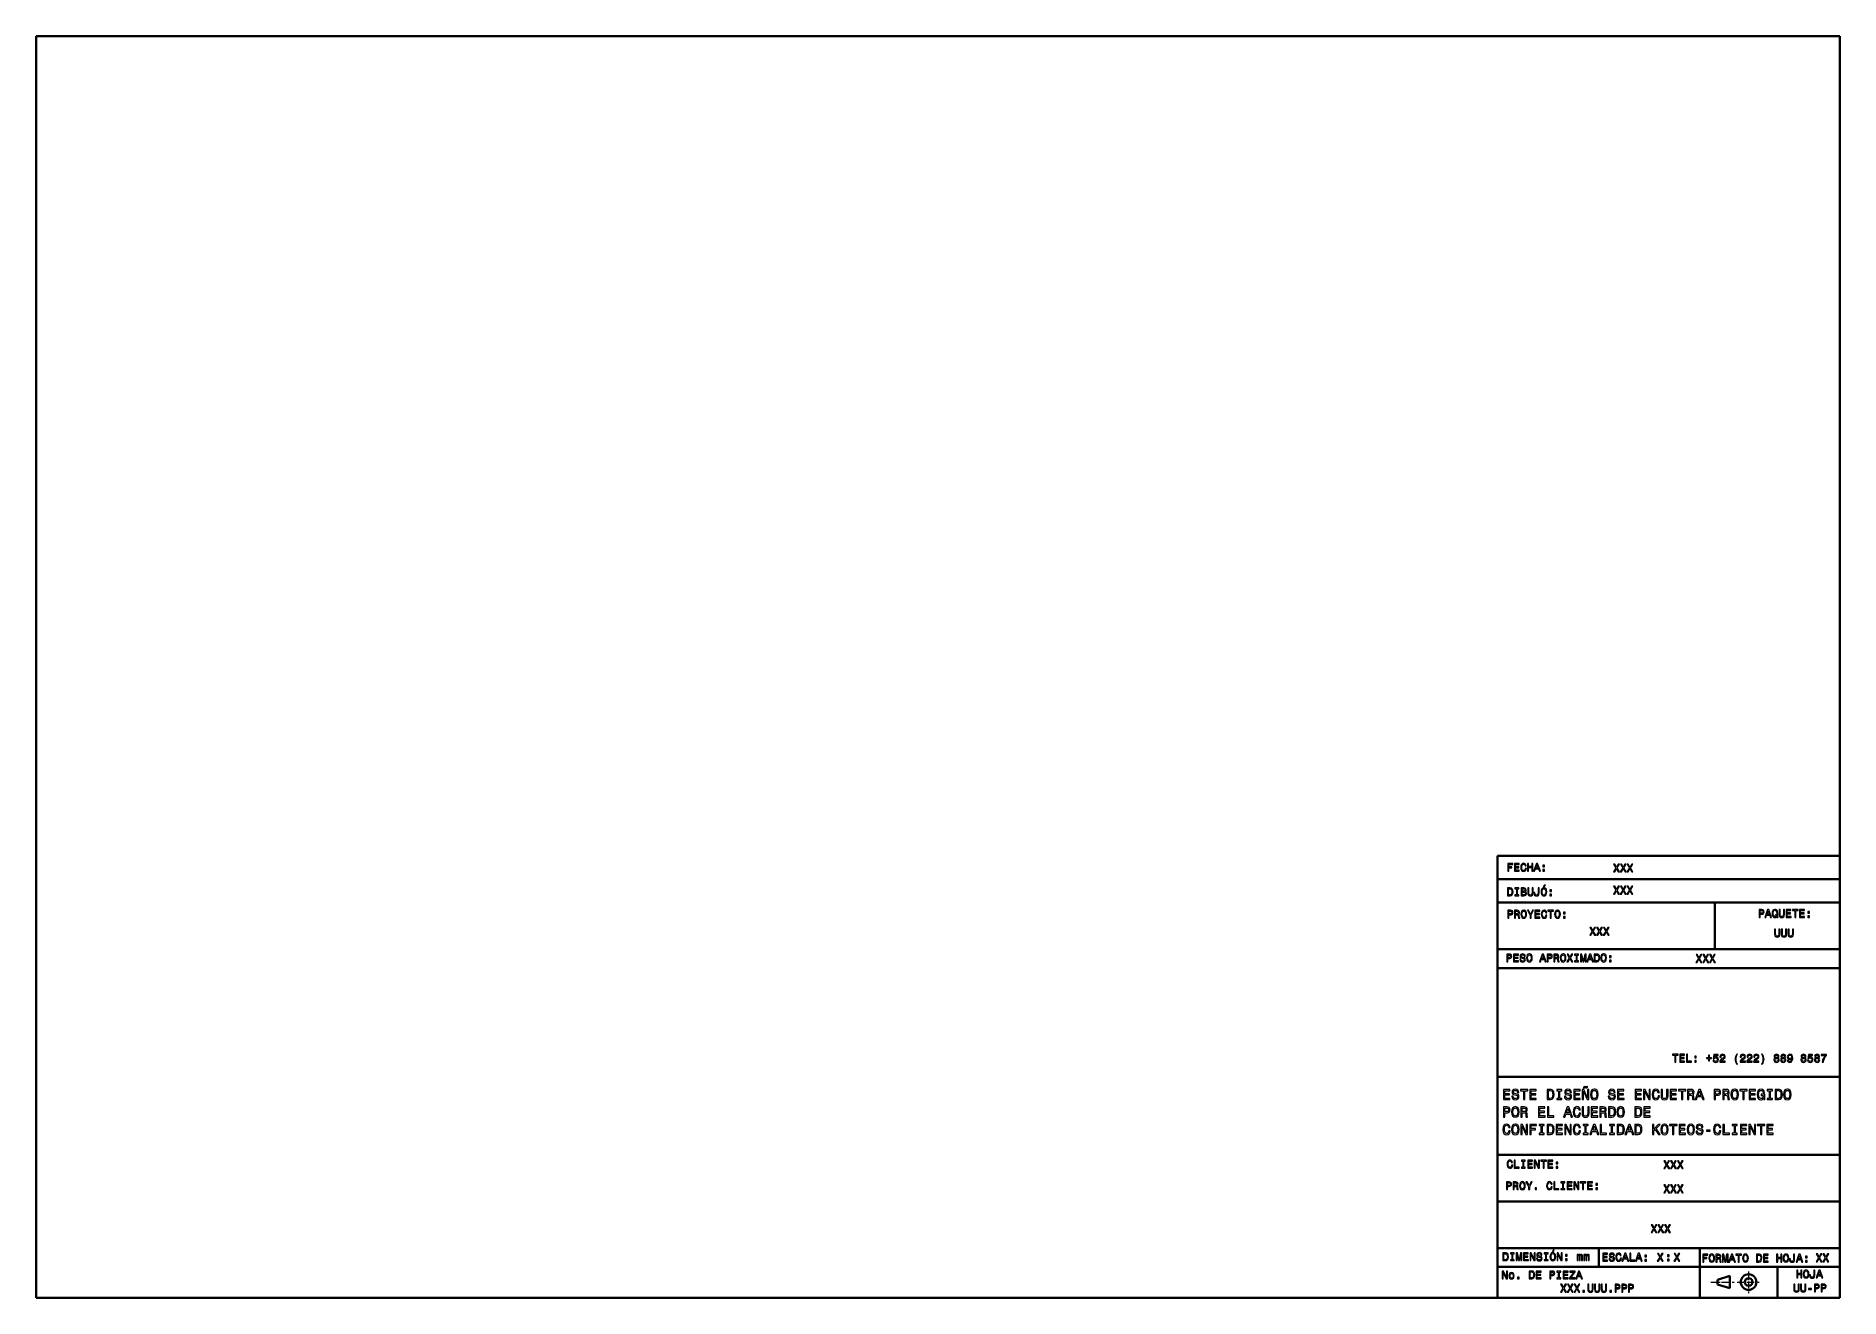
# Model space of a CAD drawing. Extents: x 15 to 1174, y 15 to 826.
import ezdxf

# ---------------------------------------------------------------- set-up
doc = ezdxf.new("R2010")
doc.units = 0
doc.linetypes.add('DASHDOT', pattern=[18.5, 12, -3, 0.5, -3])

msp = doc.modelspace()

# ---------------------------------------------------------------- linework, layer by layer
at = {"color": 7, "lineweight": 35}
for p, q in [((1173.969971, 825.840027), (15, 825.840027)), ((15, 15), (15, 825.840027)), ((1173.969971, 15), (1173.969971, 825.840027)), ((953.969971, 299), (953.969971, 15)), ((953.969971, 299), (1173.969971, 299)), ((953.969971, 284), (1173.969971, 284)), ((953.969971, 269), (1173.969971, 269)), ((1093.573608, 269), (1093.573608, 239)), ((953.969971, 239), (1173.969971, 239)), ((953.969971, 227), (1173.969971, 227)), ((953.969971, 157), (1173.969971, 157)), ((953.969971, 107), (1173.969971, 107)), ((953.969971, 77), (1173.969971, 77)), ((953.969971, 47), (1173.969971, 47)), ((1018.969971, 47), (1018.969971, 35)), ((1083.969971, 47), (1083.969971, 15)), ((953.969971, 35), (1173.969971, 35)), ((1133.969971, 35), (1133.969971, 15)), ((1103.300049, 29.200001), (1095.300049, 26.700001)), ((1095.300049, 25.200001), (1095.300049, 26.700001)), ((1095.300049, 23.700001), (1095.300049, 25.200001)), ((1095.300049, 23.700001), (1103.300049, 21.200001)), ((1103.300049, 29.200001), (1103.300049, 21.200001)), ((1173.969971, 15), (15, 15))]:
    msp.add_line(p, q, dxfattribs=at)
at = {"color": 7, "linetype": 'DASHDOT', "lineweight": 13, "ltscale": 0.371072}
msp.add_line((1091.104004, 25.200001), (1105.946899, 25.200001), dxfattribs=at)
at = {"color": 7, "linetype": 'DASHDOT', "lineweight": 13, "ltscale": 0.357507}
msp.add_line((1107.862183, 25.200001), (1122.162476, 25.200001), dxfattribs=at)
at = {"color": 7, "linetype": 'DASHDOT', "lineweight": 13, "ltscale": 0.348729}
msp.add_line((1115.300049, 32.015205), (1115.300049, 18.066055), dxfattribs=at)
at = {"color": 7, "lineweight": 13}
for points in [[(960.497681, 289.162384), (961.167725, 289.162384), (961.167725, 291.460663), (963.271423, 291.460663), (963.271423, 292.058624), (961.167725, 292.058624), (961.167725, 293.55719), (963.75415, 293.55719), (963.75415, 294.162384), (960.497681, 294.162384)], [(964.798828, 289.162384), (967.968872, 289.162384), (967.968872, 289.767578), (965.46167, 289.767578), (965.46167, 291.460663), (967.695068, 291.460663), (967.695068, 292.058624), (965.46167, 292.058624), (965.46167, 293.55719), (967.911194, 293.55719), (967.911194, 294.162384), (964.798828, 294.162384)], [(971.816101, 291.021179), (971.671997, 290.415985), (971.434265, 289.983704), (971.102844, 289.717133), (970.713806, 289.630676), (970.245483, 289.760376), (969.878052, 290.149414), (969.633118, 290.783417), (969.553894, 291.662384), (969.633118, 292.534149), (969.87085, 293.175354), (970.238281, 293.564392), (970.713806, 293.701294), (971.059631, 293.629242), (971.355042, 293.427521), (971.585571, 293.103302), (971.74408, 292.656616), (972.428528, 292.656616), (972.212341, 293.341064), (971.837708, 293.859802), (971.326233, 294.18399), (970.713806, 294.299286), (969.950134, 294.119171), (969.366577, 293.614838), (968.991882, 292.786316), (968.862244, 291.662384), (968.991882, 290.538452), (969.366577, 289.70993), (969.950134, 289.198395), (970.713806, 289.025482), (971.38385, 289.162384), (971.924194, 289.54422), (972.30603, 290.171021), (972.507751, 291.021179)], [(973.314697, 289.162384), (973.98468, 289.162384), (973.98468, 291.511078), (975.98761, 291.511078), (975.98761, 289.162384), (976.650391, 289.162384), (976.650391, 294.162384), (975.98761, 294.162384), (975.98761, 292.123474), (973.98468, 292.123474), (973.98468, 294.162384), (973.314697, 294.162384)], [(977.133118, 289.162384), (977.795959, 289.162384), (978.321899, 290.632111), (980.317566, 290.632111), (980.843506, 289.162384), (981.520752, 289.162384), (979.690735, 294.169586), (978.955872, 294.169586)], [(978.552429, 291.244507), (979.323303, 293.449127), (980.094238, 291.244507)], [(983.163391, 291.957764), (984.157593, 291.957764), (984.157593, 293.03125), (983.163391, 293.03125)], [(983.163391, 289.162384), (984.157593, 289.162384), (984.157593, 290.23587), (983.163391, 290.23587)], [(1028.488525, 288.724976), (1029.244995, 288.724976), (1030.390503, 290.749481), (1031.557617, 288.724976), (1032.321289, 288.724976), (1030.757935, 291.297028), (1032.242065, 293.732178), (1031.514404, 293.732178), (1030.412109, 291.880585), (1029.331421, 293.732178), (1028.574951, 293.732178), (1030.05188, 291.289825)], [(1032.825684, 288.724976), (1033.582153, 288.724976), (1034.727661, 290.749481), (1035.894775, 288.724976), (1036.658569, 288.724976), (1035.095093, 291.297028), (1036.579224, 293.732178), (1035.851562, 293.732178), (1034.749268, 291.880585), (1033.668579, 293.732178), (1032.912109, 293.732178), (1034.389038, 291.289825)], [(1037.162842, 288.724976), (1037.919312, 288.724976), (1039.064819, 290.749481), (1040.232056, 288.724976), (1040.995728, 288.724976), (1039.432251, 291.297028), (1040.916504, 293.732178), (1040.188721, 293.732178), (1039.086426, 291.880585), (1038.005737, 293.732178), (1037.249268, 293.732178), (1038.726196, 291.289825)], [(962.091309, 278.413971), (960.427063, 278.413971), (960.427063, 273.413971), (962.091309, 273.413971), (962.876587, 273.572479), (963.460205, 274.055176), (963.820435, 274.840485), (963.950134, 275.913971), (963.834839, 277.009064), (963.690735, 277.441345), (963.489014, 277.78717), (962.905457, 278.255463), (962.523621, 278.370758)], [(966.104309, 274.019165), (965.182068, 274.019165), (965.182068, 273.413971), (967.68927, 273.413971), (967.68927, 274.019165), (966.76709, 274.019165), (966.76709, 277.808777), (967.68927, 277.808777), (967.68927, 278.413971), (965.182068, 278.413971), (965.182068, 277.808777), (966.104309, 277.808777)], [(971.673462, 276.115692), (972.177795, 276.533569), (972.307434, 276.814545), (972.350708, 277.16037), (972.257019, 277.700714), (971.976013, 278.089752), (971.522156, 278.327515), (970.888123, 278.413971), (969.108582, 278.413971), (969.108582, 273.413971), (970.989014, 273.413971), (971.659058, 273.514832), (972.156128, 273.810211), (972.465942, 274.278534), (972.574036, 274.912537), (972.509155, 275.337616), (972.336243, 275.690613), (972.055298, 275.949982)], [(973.388123, 275.315979), (973.489014, 274.415405), (973.80603, 273.7742), (974.339172, 273.406769), (975.110046, 273.277069), (975.873718, 273.406769), (976.40686, 273.7742), (976.723877, 274.408203), (976.83197, 275.315979), (976.83197, 278.413971), (976.161926, 278.413971), (976.161926, 275.279968), (976.097107, 274.667572), (975.902527, 274.228088), (975.571167, 273.968719), (975.110046, 273.882263), (974.634521, 273.968719), (974.303101, 274.228088), (974.108582, 274.66037), (974.050964, 275.279968), (974.050964, 278.413971), (973.388123, 278.413971)], [(980.023621, 275.071045), (979.973145, 274.537903), (979.821838, 274.170441), (979.512085, 273.947113), (979.03656, 273.882263), (978.568237, 273.947113), (978.258484, 274.156036), (978.078369, 274.523468), (978.027893, 275.05661), (978.042297, 275.41684), (977.393921, 275.41684), (977.379517, 275.049408), (977.465942, 274.249695), (977.761353, 273.694946), (978.272888, 273.385162), (979.029358, 273.277069), (979.778625, 273.385162), (980.290161, 273.694946), (980.585571, 274.242493), (980.679199, 275.042206), (980.679199, 278.413971), (980.023621, 278.413971)], [(981.9328, 275.913971), (982.0625, 274.790039), (982.437134, 273.961517), (983.020691, 273.449982), (983.784424, 273.277069), (984.540894, 273.449982), (985.131653, 273.961517), (985.499084, 274.790039), (985.635986, 275.913971), (985.499084, 277.030701), (985.340576, 277.484589), (985.131653, 277.859222), (984.540894, 278.370758), (984.180664, 278.500427), (983.784424, 278.550873), (983.013489, 278.370758), (982.429932, 277.866425), (982.0625, 277.037903)], [(983.287292, 278.939911), (983.712341, 278.939911), (984.713806, 280.164703), (984.007751, 280.164703)], [(1028.488525, 274.49292), (1029.244995, 274.49292), (1030.390503, 276.517426), (1031.557617, 274.49292), (1032.321289, 274.49292), (1030.757935, 277.064972), (1032.242065, 279.500122), (1031.514404, 279.500122), (1030.412109, 277.648529), (1029.331421, 279.500122), (1028.574951, 279.500122), (1030.05188, 277.05777)], [(1032.825684, 274.49292), (1033.582153, 274.49292), (1034.727661, 276.517426), (1035.894775, 274.49292), (1036.658569, 274.49292), (1035.095093, 277.064972), (1036.579224, 279.500122), (1035.851562, 279.500122), (1034.749268, 277.648529), (1033.668579, 279.500122), (1032.912109, 279.500122), (1034.389038, 277.05777)], [(1037.162842, 274.49292), (1037.919312, 274.49292), (1039.064819, 276.517426), (1040.232056, 274.49292), (1040.995728, 274.49292), (1039.432251, 277.064972), (1040.916504, 279.500122), (1040.188721, 279.500122), (1039.086426, 277.648529), (1038.005737, 279.500122), (1037.249268, 279.500122), (1038.726196, 277.05777)], [(962.040894, 277.815979), (962.58844, 277.707916), (962.963074, 277.376495), (963.186401, 276.785736), (963.258484, 275.913971), (963.179199, 275.071045), (962.955872, 274.480255), (962.574036, 274.127228), (962.040894, 274.011963), (961.097107, 274.011963), (961.097107, 277.815979)], [(970.751282, 276.33905), (969.771423, 276.33905), (969.771423, 277.815979), (970.808899, 277.815979), (971.197937, 277.772766), (971.471741, 277.643066), (971.637451, 277.419739), (971.695068, 277.088318), (971.630249, 276.756897), (971.457336, 276.526367), (971.161926, 276.382263)], [(970.909729, 274.011963), (969.771423, 274.011963), (969.771423, 275.733856), (970.84491, 275.733856), (971.298828, 275.683411), (971.622986, 275.532135), (971.817566, 275.272766), (971.882385, 274.898132), (971.817566, 274.501862), (971.637451, 274.228088), (971.334839, 274.062378)], [(982.624451, 275.913971), (982.703735, 276.785736), (982.941467, 277.426941), (983.308899, 277.815979), (983.784424, 277.952881), (984.252686, 277.815979), (984.620117, 277.419739), (984.85791, 276.778534), (984.944336, 275.913971), (984.85791, 275.042206), (984.620117, 274.401001), (984.252686, 274.011963), (983.784424, 273.882263), (983.308899, 274.011963), (982.941467, 274.401001), (982.703735, 275.035004)], [(987.624451, 276.209351), (988.618713, 276.209351), (988.618713, 277.282837), (987.624451, 277.282837)], [(987.624451, 273.413971), (988.618713, 273.413971), (988.618713, 274.487457), (987.624451, 274.487457)], [(960.648438, 259.061981), (961.311218, 259.061981), (961.311218, 261.172943), (962.046082, 261.172943), (962.788208, 261.208954), (963.378967, 261.461121), (963.760803, 261.951019), (963.890503, 262.621063), (963.789612, 263.240662), (963.501465, 263.69455), (963.02594, 263.968323), (962.377502, 264.061981), (960.648438, 264.061981)], [(962.197388, 263.449585), (962.6297, 263.406372), (962.946655, 263.26947), (963.134033, 263.017303), (963.198853, 262.621063), (963.126831, 262.203186), (962.932251, 261.951019), (962.600891, 261.82135), (962.146973, 261.785339), (961.311218, 261.785339), (961.311218, 263.449585)], [(964.899109, 259.061981), (965.569153, 259.061981), (965.569153, 261.172943), (966.253601, 261.172943), (966.757935, 261.151306), (967.074951, 261.050446), (967.247864, 260.812714), (967.319885, 260.387634), (967.355896, 259.739227), (967.399109, 259.314148), (967.485596, 259.061981), (968.242065, 259.061981), (968.242065, 259.198883), (968.076355, 259.400604), (968.018738, 259.775238), (967.968323, 260.582153), (967.845825, 261.180145), (967.680115, 261.367462), (967.420776, 261.504333), (967.708923, 261.684448), (967.910645, 261.936615), (968.040344, 262.253632), (968.083557, 262.635468), (967.982727, 263.240662), (967.694519, 263.69455), (967.218994, 263.968323), (966.570618, 264.061981), (964.899109, 264.061981)], [(966.383301, 263.449585), (966.822754, 263.406372), (967.132568, 263.26947), (967.327087, 263.017303), (967.391907, 262.621063), (967.319885, 262.203186), (967.125366, 261.951019), (966.793945, 261.82135), (966.340088, 261.785339), (965.569153, 261.785339), (965.569153, 263.449585)], [(968.991333, 261.561981), (969.121033, 260.438049), (969.495667, 259.609528), (970.079224, 259.097992), (970.842957, 258.925079), (971.599426, 259.097992), (972.190186, 259.609528), (972.557617, 260.438049), (972.694519, 261.561981), (972.557617, 262.678711), (972.399109, 263.132599), (972.190186, 263.507233), (971.599426, 264.018768), (971.239197, 264.148438), (970.842957, 264.198883), (970.072021, 264.018768), (969.488464, 263.514435), (969.121033, 262.685913)], [(969.682983, 261.561981), (969.762268, 262.433746), (970, 263.074951), (970.367432, 263.463989), (970.842957, 263.600891), (971.311218, 263.463989), (971.67865, 263.067749), (971.916443, 262.426544), (972.002869, 261.561981), (971.916443, 260.690216), (971.67865, 260.049011), (971.311218, 259.659973), (970.842957, 259.530273), (970.367432, 259.659973), (970, 260.049011), (969.762268, 260.683014)], [(975.554749, 259.061981), (975.554749, 261.086487), (977.197388, 264.069183), (976.44812, 264.069183), (975.216125, 261.698883), (973.969727, 264.069183), (973.170044, 264.069183), (974.884705, 261.043243), (974.884705, 259.061981)], [(978.004333, 259.061981), (981.174377, 259.061981), (981.174377, 259.667175), (978.667175, 259.667175), (978.667175, 261.36026), (980.900574, 261.36026), (980.900574, 261.958221), (978.667175, 261.958221), (978.667175, 263.456787), (981.116699, 263.456787), (981.116699, 264.061981), (978.004333, 264.061981)], [(985.021606, 260.920776), (984.877502, 260.315582), (984.639771, 259.883301), (984.30835, 259.61673), (983.919312, 259.530273), (983.450989, 259.659973), (983.083557, 260.049011), (982.838623, 260.683014), (982.759338, 261.561981), (982.838623, 262.433746), (983.076355, 263.074951), (983.443787, 263.463989), (983.919312, 263.600891), (984.265137, 263.528839), (984.560547, 263.327118), (984.791077, 263.002899), (984.949585, 262.556213), (985.634033, 262.556213), (985.417847, 263.240662), (985.043213, 263.759399), (984.531677, 264.083588), (983.919312, 264.198883), (983.15564, 264.018768), (982.572021, 263.514435), (982.197388, 262.685913), (982.067749, 261.561981), (982.197388, 260.438049), (982.572021, 259.609528), (983.15564, 259.097992), (983.919312, 258.925079), (984.589355, 259.061981), (985.1297, 259.443817), (985.511536, 260.070618), (985.713257, 260.920776)], [(987.860229, 259.061981), (988.523071, 259.061981), (988.523071, 263.456787), (990.036011, 263.456787), (990.036011, 264.061981), (986.340088, 264.061981), (986.340088, 263.456787), (987.860229, 263.456787)], [(990.677246, 261.561981), (990.806885, 260.438049), (991.18158, 259.609528), (991.765137, 259.097992), (992.528809, 258.925079), (993.285278, 259.097992), (993.876099, 259.609528), (994.24353, 260.438049), (994.380371, 261.561981), (994.24353, 262.678711), (994.085022, 263.132599), (993.876099, 263.507233), (993.285278, 264.018768), (992.925049, 264.148438), (992.528809, 264.198883), (991.757935, 264.018768), (991.174377, 263.514435), (990.806885, 262.685913)], [(991.368896, 261.561981), (991.44812, 262.433746), (991.685852, 263.074951), (992.053345, 263.463989), (992.528809, 263.600891), (992.997131, 263.463989), (993.364563, 263.067749), (993.602295, 262.426544), (993.688782, 261.561981), (993.602295, 260.690216), (993.364563, 260.049011), (992.997131, 259.659973), (992.528809, 259.530273), (992.053345, 259.659973), (991.685852, 260.049011), (991.44812, 260.683014)], [(996.368896, 261.857361), (997.363098, 261.857361), (997.363098, 262.930847), (996.368896, 262.930847)], [(996.368896, 259.061981), (997.363098, 259.061981), (997.363098, 260.135468), (996.368896, 260.135468)], [(1122.04187, 259.524841), (1122.704712, 259.524841), (1122.704712, 261.635803), (1123.439575, 261.635803), (1124.181641, 261.671814), (1124.772339, 261.923981), (1125.154297, 262.413879), (1125.283936, 263.083923), (1125.183105, 263.703522), (1124.894897, 264.15741), (1124.419312, 264.431183), (1123.770996, 264.524841), (1122.04187, 264.524841)], [(1123.59082, 263.912445), (1124.023071, 263.869232), (1124.340088, 263.73233), (1124.527466, 263.480164), (1124.592285, 263.083923), (1124.520264, 262.666046), (1124.325684, 262.413879), (1123.994263, 262.28421), (1123.540405, 262.248169), (1122.704712, 262.248169), (1122.704712, 263.912445)], [(1125.708984, 259.524841), (1126.371826, 259.524841), (1126.897705, 260.994568), (1128.893433, 260.994568), (1129.419312, 259.524841), (1130.096558, 259.524841), (1128.266602, 264.532043), (1127.531738, 264.532043)], [(1127.128296, 261.606964), (1127.89917, 263.811584), (1128.670044, 261.606964)], [(1133.353027, 259.834625), (1133.900635, 259.265472), (1134.282471, 259.647308), (1133.69165, 260.252502), (1133.994263, 261.073822), (1134.088013, 262.024841), (1133.95105, 263.141571), (1133.792603, 263.595459), (1133.583618, 263.970093), (1132.992798, 264.481628), (1132.632568, 264.611298), (1132.236328, 264.661743), (1131.472656, 264.481628), (1130.88916, 263.977295), (1130.514526, 263.148773), (1130.384766, 262.024841), (1130.514526, 260.900909), (1130.881958, 260.072388), (1131.465454, 259.560852), (1132.236328, 259.387939), (1132.863159, 259.503235)], [(1132.89917, 260.295746), (1132.589355, 260.065186), (1132.236328, 259.993134), (1131.768066, 260.122833), (1131.400635, 260.511871), (1131.15564, 261.145874), (1131.076416, 262.024841), (1131.15564, 262.896606), (1131.393433, 263.537811), (1131.760864, 263.926849), (1132.236328, 264.063751), (1132.704712, 263.926849), (1133.072144, 263.530609), (1133.309814, 262.889404), (1133.396362, 262.024841), (1133.331421, 261.275574), (1133.19458, 260.764038), (1132.726318, 261.253937), (1132.33728, 260.886505)], [(1134.851685, 261.426849), (1134.952515, 260.526276), (1135.269531, 259.885071), (1135.802612, 259.517639), (1136.573608, 259.387939), (1137.33728, 259.517639), (1137.870361, 259.885071), (1138.187378, 260.519073), (1138.29541, 261.426849), (1138.29541, 264.524841), (1137.625366, 264.524841), (1137.625366, 261.390839), (1137.560547, 260.778442), (1137.366089, 260.338959), (1137.034668, 260.07959), (1136.573608, 259.993134), (1136.098022, 260.07959), (1135.766602, 260.338959), (1135.572144, 260.77124), (1135.514526, 261.390839), (1135.514526, 264.524841), (1134.851685, 264.524841)], [(1139.397705, 259.524841), (1142.567749, 259.524841), (1142.567749, 260.130035), (1140.060547, 260.130035), (1140.060547, 261.82312), (1142.294067, 261.82312), (1142.294067, 262.421082), (1140.060547, 262.421082), (1140.060547, 263.919647), (1142.510132, 263.919647), (1142.510132, 264.524841), (1139.397705, 264.524841)], [(1144.916504, 259.524841), (1145.579346, 259.524841), (1145.579346, 263.919647), (1147.092285, 263.919647), (1147.092285, 264.524841), (1143.396362, 264.524841), (1143.396362, 263.919647), (1144.916504, 263.919647)], [(1148.072144, 259.524841), (1151.242188, 259.524841), (1151.242188, 260.130035), (1148.734985, 260.130035), (1148.734985, 261.82312), (1150.968384, 261.82312), (1150.968384, 262.421082), (1148.734985, 262.421082), (1148.734985, 263.919647), (1151.184448, 263.919647), (1151.184448, 264.524841), (1148.072144, 264.524841)], [(1153.425171, 262.320221), (1154.419312, 262.320221), (1154.419312, 263.393707), (1153.425171, 263.393707)], [(1153.425171, 259.524841), (1154.419312, 259.524841), (1154.419312, 260.598328), (1153.425171, 260.598328)], [(1013.253601, 248.061966), (1014.010132, 248.061966), (1015.15564, 250.086456), (1016.322815, 248.061966), (1017.086487, 248.061966), (1015.523071, 250.634018), (1017.007202, 253.069168), (1016.279541, 253.069168), (1015.177246, 251.21759), (1014.096558, 253.069168), (1013.340088, 253.069168), (1014.817017, 250.626801)], [(1017.59082, 248.061966), (1018.34729, 248.061966), (1019.492798, 250.086456), (1020.659973, 248.061966), (1021.423645, 248.061966), (1019.860229, 250.634018), (1021.344421, 253.069168), (1020.61676, 253.069168), (1019.514465, 251.21759), (1018.433716, 253.069168), (1017.677246, 253.069168), (1019.154175, 250.626801)], [(1021.927979, 248.061966), (1022.684448, 248.061966), (1023.830017, 250.086456), (1024.997192, 248.061966), (1025.760864, 248.061966), (1024.197388, 250.634018), (1025.681641, 253.069168), (1024.953857, 253.069168), (1023.851624, 251.21759), (1022.770935, 253.069168), (1022.014465, 253.069168), (1023.491394, 250.626801)], [(1131.984863, 248.858551), (1132.085815, 247.957962), (1132.40271, 247.316757), (1132.935913, 246.949326), (1133.706787, 246.819641), (1134.470459, 246.949326), (1135.003662, 247.316757), (1135.320679, 247.95076), (1135.428711, 248.858551), (1135.428711, 251.956528), (1134.758667, 251.956528), (1134.758667, 248.822525), (1134.693848, 248.210129), (1134.499268, 247.770645), (1134.167847, 247.511276), (1133.706787, 247.42482), (1133.231323, 247.511276), (1132.899902, 247.770645), (1132.705322, 248.202927), (1132.647705, 248.822525), (1132.647705, 251.956528), (1131.984863, 251.956528)], [(1136.322021, 248.858551), (1136.422974, 247.957962), (1136.73999, 247.316757), (1137.273071, 246.949326), (1138.043945, 246.819641), (1138.807617, 246.949326), (1139.34082, 247.316757), (1139.657837, 247.95076), (1139.765869, 248.858551), (1139.765869, 251.956528), (1139.095825, 251.956528), (1139.095825, 248.822525), (1139.031006, 248.210129), (1138.836426, 247.770645), (1138.505127, 247.511276), (1138.043945, 247.42482), (1137.568481, 247.511276), (1137.237061, 247.770645), (1137.04248, 248.202927), (1136.984863, 248.822525), (1136.984863, 251.956528), (1136.322021, 251.956528)], [(1140.659302, 248.858551), (1140.760132, 247.957962), (1141.077148, 247.316757), (1141.610229, 246.949326), (1142.381104, 246.819641), (1143.144775, 246.949326), (1143.677979, 247.316757), (1143.994995, 247.95076), (1144.103027, 248.858551), (1144.103027, 251.956528), (1143.432983, 251.956528), (1143.432983, 248.822525), (1143.368164, 248.210129), (1143.173706, 247.770645), (1142.842285, 247.511276), (1142.381104, 247.42482), (1141.90564, 247.511276), (1141.574219, 247.770645), (1141.379761, 248.202927), (1141.322021, 248.822525), (1141.322021, 251.956528), (1140.659302, 251.956528)], [(959.901733, 230.954697), (960.564514, 230.954697), (960.564514, 233.065643), (961.299377, 233.065643), (962.041504, 233.101669), (962.632263, 233.353836), (963.014099, 233.84375), (963.143799, 234.513779), (963.042908, 235.133377), (962.754761, 235.587265), (962.279236, 235.861038), (961.630798, 235.954697), (959.901733, 235.954697)], [(961.450684, 235.3423), (961.882996, 235.299072), (962.199951, 235.162186), (962.387329, 234.910034), (962.452148, 234.513779), (962.380127, 234.095901), (962.185547, 233.84375), (961.854187, 233.714066), (961.400269, 233.67804), (960.564514, 233.67804), (960.564514, 235.3423)], [(964.246094, 230.954697), (967.416138, 230.954697), (967.416138, 231.559891), (964.908936, 231.559891), (964.908936, 233.25296), (967.142334, 233.25296), (967.142334, 233.850952), (964.908936, 233.850952), (964.908936, 235.349503), (967.358459, 235.349503), (967.358459, 235.954697), (964.246094, 235.954697)], [(968.957886, 232.604553), (968.302307, 232.604553), (968.44635, 231.840866), (968.806641, 231.2789), (969.361389, 230.940292), (970.110657, 230.81781), (970.852722, 230.93309), (971.407471, 231.250092), (971.760498, 231.747208), (971.890198, 232.402817), (971.782104, 232.993607), (971.479492, 233.375443), (970.989624, 233.627609), (970.333984, 233.814926), (969.772034, 233.951813), (969.404602, 234.110321), (969.195679, 234.340866), (969.130798, 234.701096), (969.195679, 235.025299), (969.382996, 235.270264), (969.671143, 235.435959), (970.067444, 235.493607), (970.470886, 235.421555), (970.787903, 235.227036), (970.996826, 234.902817), (971.097656, 234.463348), (971.753296, 234.463348), (971.753296, 234.477753), (971.638, 235.154984), (971.299377, 235.659302), (970.766235, 235.976303), (970.045776, 236.084381), (969.3974, 235.976303), (968.893066, 235.673721), (968.568848, 235.205414), (968.453613, 234.600235), (968.547241, 234.059891), (968.821045, 233.692444), (969.253296, 233.447495), (969.844055, 233.260178), (970.427673, 233.094467), (970.867126, 232.935959), (971.133728, 232.705414), (971.227356, 232.33078), (971.14093, 231.948929), (970.917542, 231.660751), (970.578918, 231.480637), (970.139465, 231.422989), (969.649536, 231.502243), (969.274902, 231.732788), (969.03717, 232.107437)], [(972.581848, 233.454697), (972.711487, 232.33078), (973.086121, 231.502243), (973.669739, 230.990723), (974.433411, 230.81781), (975.18988, 230.990723), (975.780701, 231.502243), (976.148132, 232.33078), (976.284973, 233.454697), (976.148132, 234.571411), (975.989624, 235.025299), (975.780701, 235.399948), (975.18988, 235.911469), (974.829651, 236.041153), (974.433411, 236.091583), (973.662537, 235.911469), (973.078918, 235.40715), (972.711487, 234.578613)], [(973.273499, 233.454697), (973.352722, 234.326462), (973.590454, 234.967667), (973.957886, 235.35672), (974.433411, 235.493607), (974.901733, 235.35672), (975.269165, 234.960464), (975.506897, 234.319244), (975.593384, 233.454697), (975.506897, 232.582932), (975.269165, 231.941727), (974.901733, 231.552673), (974.433411, 231.422989), (973.957886, 231.552673), (973.590454, 231.941727), (973.352722, 232.575729)], [(980.917542, 230.954697), (981.580383, 230.954697), (982.106323, 232.424438), (984.10199, 232.424438), (984.62793, 230.954697), (985.305176, 230.954697), (983.47522, 235.961899), (982.740356, 235.961899)], [(982.336853, 233.036835), (983.107788, 235.24144), (983.878662, 233.036835)], [(985.924744, 230.954697), (986.587585, 230.954697), (986.587585, 233.065643), (987.322449, 233.065643), (988.064514, 233.101669), (988.655334, 233.353836), (989.03717, 233.84375), (989.16687, 234.513779), (989.065979, 235.133377), (988.777771, 235.587265), (988.302307, 235.861038), (987.65387, 235.954697), (985.924744, 235.954697)], [(987.473755, 235.3423), (987.906006, 235.299072), (988.223022, 235.162186), (988.410339, 234.910034), (988.47522, 234.513779), (988.403137, 234.095901), (988.208618, 233.84375), (987.877197, 233.714066), (987.42334, 233.67804), (986.587585, 233.67804), (986.587585, 235.3423)], [(990.175476, 230.954697), (990.84552, 230.954697), (990.84552, 233.065643), (991.529968, 233.065643), (992.034302, 233.044037), (992.351257, 232.943176), (992.52417, 232.705414), (992.596252, 232.28035), (992.632263, 231.631927), (992.675476, 231.206863), (992.761963, 230.954697), (993.518433, 230.954697), (993.518433, 231.091583), (993.352722, 231.29332), (993.295105, 231.667953), (993.244629, 232.474869), (993.122192, 233.072845), (992.956482, 233.260178), (992.697083, 233.397064), (992.985291, 233.577179), (993.187012, 233.82933), (993.316711, 234.146332), (993.359924, 234.528183), (993.259033, 235.133377), (992.970886, 235.587265), (992.495361, 235.861038), (991.846924, 235.954697), (990.175476, 235.954697)], [(991.659607, 235.3423), (992.099121, 235.299072), (992.408936, 235.162186), (992.603455, 234.910034), (992.668274, 234.513779), (992.596252, 234.095901), (992.401733, 233.84375), (992.070312, 233.714066), (991.616394, 233.67804), (990.84552, 233.67804), (990.84552, 235.3423)], [(994.2677, 233.454697), (994.3974, 232.33078), (994.772034, 231.502243), (995.355591, 230.990723), (996.119263, 230.81781), (996.875793, 230.990723), (997.466553, 231.502243), (997.833984, 232.33078), (997.970886, 233.454697), (997.833984, 234.571411), (997.675476, 235.025299), (997.466553, 235.399948), (996.875793, 235.911469), (996.515564, 236.041153), (996.119263, 236.091583), (995.348389, 235.911469), (994.764832, 235.40715), (994.3974, 234.578613)], [(994.959351, 233.454697), (995.038574, 234.326462), (995.276367, 234.967667), (995.643799, 235.35672), (996.119263, 235.493607), (996.587585, 235.35672), (996.955017, 234.960464), (997.192749, 234.319244), (997.279236, 233.454697), (997.192749, 232.582932), (996.955017, 231.941727), (996.587585, 231.552673), (996.119263, 231.422989), (995.643799, 231.552673), (995.276367, 231.941727), (995.038574, 232.575729)], [(998.547241, 230.954697), (999.303711, 230.954697), (1000.44928, 232.979187), (1001.616394, 230.954697), (1002.380127, 230.954697), (1000.816711, 233.526749), (1002.300842, 235.961899), (1001.573181, 235.961899), (1000.470886, 234.110321), (999.390198, 235.961899), (998.633728, 235.961899), (1000.110657, 233.519531)], [(1004.462219, 231.559891), (1003.540039, 231.559891), (1003.540039, 230.954697), (1006.047241, 230.954697), (1006.047241, 231.559891), (1005.125061, 231.559891), (1005.125061, 235.349503), (1006.047241, 235.349503), (1006.047241, 235.954697), (1003.540039, 235.954697), (1003.540039, 235.349503), (1004.462219, 235.349503)], [(1007.329651, 230.954697), (1007.884399, 230.954697), (1007.884399, 235.493607), (1008.821045, 230.954697), (1009.440613, 230.954697), (1010.369995, 235.493607), (1010.369995, 230.954697), (1010.932007, 230.954697), (1010.932007, 235.954697), (1010.05304, 235.954697), (1009.130798, 231.545471), (1008.21582, 235.954697), (1007.329651, 235.954697)], [(1011.277771, 230.954697), (1011.940613, 230.954697), (1012.466553, 232.424438), (1014.462219, 232.424438), (1014.988159, 230.954697), (1015.665405, 230.954697), (1013.835449, 235.961899), (1013.100586, 235.961899)], [(1012.697083, 233.036835), (1013.468018, 235.24144), (1014.238892, 233.036835)], [(1017.797974, 235.954697), (1016.133728, 235.954697), (1016.133728, 230.954697), (1017.797974, 230.954697), (1018.583252, 231.113205), (1019.16687, 231.595901), (1019.5271, 232.38121), (1019.656738, 233.454697), (1019.541504, 234.549805), (1019.3974, 234.982071), (1019.195679, 235.327896), (1018.612122, 235.796188), (1018.230225, 235.911469)], [(1017.747559, 235.35672), (1018.295105, 235.248642), (1018.669739, 234.917236), (1018.893066, 234.326462), (1018.965088, 233.454697), (1018.885864, 232.611755), (1018.662537, 232.020981), (1018.280701, 231.667953), (1017.747559, 231.552673), (1016.803711, 231.552673), (1016.803711, 235.35672)], [(1020.290771, 233.454697), (1020.420471, 232.33078), (1020.795105, 231.502243), (1021.378662, 230.990723), (1022.142334, 230.81781), (1022.898865, 230.990723), (1023.489624, 231.502243), (1023.857056, 232.33078), (1023.993958, 233.454697), (1023.857056, 234.571411), (1023.698547, 235.025299), (1023.489624, 235.399948), (1022.898865, 235.911469), (1022.538635, 236.041153), (1022.142334, 236.091583), (1021.37146, 235.911469), (1020.787903, 235.40715), (1020.420471, 234.578613)], [(1020.982422, 233.454697), (1021.061646, 234.326462), (1021.299438, 234.967667), (1021.66687, 235.35672), (1022.142334, 235.493607), (1022.610657, 235.35672), (1022.978088, 234.960464), (1023.21582, 234.319244), (1023.302307, 233.454697), (1023.21582, 232.582932), (1022.978088, 231.941727), (1022.610657, 231.552673), (1022.142334, 231.422989), (1021.66687, 231.552673), (1021.299438, 231.941727), (1021.061646, 232.575729)], [(1025.982422, 233.750092), (1026.976685, 233.750092), (1026.976685, 234.823578), (1025.982422, 234.823578)], [(1025.982422, 230.954697), (1026.976685, 230.954697), (1026.976685, 232.028183), (1025.982422, 232.028183)], [(1081.473633, 230.616745), (1082.230103, 230.616745), (1083.37561, 232.641235), (1084.542725, 230.616745), (1085.306396, 230.616745), (1083.743042, 233.188797), (1085.227173, 235.623947), (1084.499512, 235.623947), (1083.397217, 233.772369), (1082.316528, 235.623947), (1081.560059, 235.623947), (1083.036987, 233.18158)], [(1085.810791, 230.616745), (1086.567261, 230.616745), (1087.712769, 232.641235), (1088.879883, 230.616745), (1089.643677, 230.616745), (1088.0802, 233.188797), (1089.564331, 235.623947), (1088.83667, 235.623947), (1087.734375, 233.772369), (1086.653687, 235.623947), (1085.897217, 235.623947), (1087.374146, 233.18158)], [(1090.147949, 230.616745), (1090.904419, 230.616745), (1092.049927, 232.641235), (1093.217163, 230.616745), (1093.980835, 230.616745), (1092.417358, 233.188797), (1093.901611, 235.623947), (1093.173828, 235.623947), (1092.071533, 233.772369), (1090.990845, 235.623947), (1090.234375, 235.623947), (1091.711304, 233.18158)], [(1067.869629, 166.530624), (1068.532471, 166.530624), (1068.532471, 170.92543), (1070.04541, 170.92543), (1070.04541, 171.530624), (1066.349487, 171.530624), (1066.349487, 170.92543), (1067.869629, 170.92543)], [(1071.025269, 166.530624), (1074.195312, 166.530624), (1074.195312, 167.135818), (1071.68811, 167.135818), (1071.68811, 168.828888), (1073.921509, 168.828888), (1073.921509, 169.42688), (1071.68811, 169.42688), (1071.68811, 170.92543), (1074.137695, 170.92543), (1074.137695, 171.530624), (1071.025269, 171.530624)], [(1075.412842, 166.530624), (1078.626099, 166.530624), (1078.626099, 167.135818), (1076.075684, 167.135818), (1076.075684, 171.530624), (1075.412842, 171.530624)], [(1080.715454, 169.326019), (1081.709717, 169.326019), (1081.709717, 170.399506), (1080.715454, 170.399506)], [(1080.715454, 166.530624), (1081.709717, 166.530624), (1081.709717, 167.604111), (1080.715454, 167.604111)], [(1089.634766, 170.911026), (1089.634766, 169.347626), (1088.208252, 169.347626), (1088.208252, 168.85051), (1089.634766, 168.85051), (1089.634766, 167.287109), (1090.13916, 167.287109), (1090.13916, 168.85051), (1091.55835, 168.85051), (1091.55835, 169.347626), (1090.13916, 169.347626), (1090.13916, 170.911026)], [(1092.437378, 167.834656), (1092.595825, 167.243881), (1092.948853, 166.782791), (1093.467651, 166.494598), (1094.130493, 166.386536), (1094.858154, 166.51622), (1095.427246, 166.869247), (1095.787476, 167.431198), (1095.924438, 168.151657), (1095.80188, 168.821686), (1095.456055, 169.347626), (1094.915771, 169.686249), (1094.216919, 169.808716), (1093.676514, 169.72226), (1093.258667, 169.484512), (1093.460449, 170.831772), (1095.650635, 170.831772), (1095.650635, 171.422562), (1092.977661, 171.422562), (1092.581421, 168.771255), (1093.157837, 168.771255), (1093.575684, 169.109879), (1094.108887, 169.232361), (1094.569946, 169.153107), (1094.922974, 168.922562), (1095.146362, 168.569534), (1095.225586, 168.115631), (1095.146362, 167.661743), (1094.915771, 167.308716), (1094.562744, 167.085373), (1094.108887, 167.006134), (1093.727051, 167.056564), (1093.431641, 167.22226), (1093.215454, 167.481628), (1093.107422, 167.834656)], [(1096.803345, 166.530624), (1100.23999, 166.530624), (1100.23999, 167.150223), (1097.523804, 167.150223), (1097.675171, 167.488831), (1097.934448, 167.769821), (1098.734253, 168.281342), (1099.159302, 168.497482), (1099.634766, 168.807281), (1099.973389, 169.167511), (1100.167969, 169.59259), (1100.23999, 170.075287), (1100.117432, 170.680481), (1099.778809, 171.155991), (1099.260132, 171.458572), (1098.590088, 171.56665), (1097.898438, 171.444168), (1097.372559, 171.105545), (1097.033936, 170.565201), (1096.918579, 169.851944), (1096.918579, 169.751083), (1097.574219, 169.751083), (1097.574219, 169.808716), (1097.639038, 170.29863), (1097.833618, 170.658859), (1098.143433, 170.88942), (1098.554077, 170.968658), (1098.971924, 170.896622), (1099.281738, 170.716507), (1099.483521, 170.435516), (1099.555542, 170.082504), (1099.505127, 169.751083), (1099.368164, 169.470108), (1099.137695, 169.225143), (1098.820679, 169.009018), (1098.39563, 168.778458), (1097.689575, 168.331772), (1097.192383, 167.856277), (1096.896973, 167.279907), (1096.803345, 166.552231)], [(1107.761597, 165.140137), (1108.215454, 165.140137), (1107.80481, 165.903824), (1107.516602, 166.703537), (1107.336548, 167.546478), (1107.278809, 168.396622), (1107.336548, 169.246765), (1107.516602, 170.082504), (1107.80481, 170.88942), (1108.215454, 171.653107), (1107.761597, 171.653107), (1107.235596, 170.860596), (1106.868164, 170.075287), (1106.6521, 169.253967), (1106.58728, 168.396622), (1106.6521, 167.532059), (1106.868164, 166.717941), (1107.235596, 165.932648)], [(1109.814941, 166.530624), (1113.251465, 166.530624), (1113.251465, 167.150223), (1110.5354, 167.150223), (1110.686646, 167.488831), (1110.946045, 167.769821), (1111.745728, 168.281342), (1112.170776, 168.497482), (1112.646362, 168.807281), (1112.984863, 169.167511), (1113.179443, 169.59259), (1113.251465, 170.075287), (1113.129028, 170.680481), (1112.790405, 171.155991), (1112.271729, 171.458572), (1111.601685, 171.56665), (1110.910034, 171.444168), (1110.384033, 171.105545), (1110.04541, 170.565201), (1109.930176, 169.851944), (1109.930176, 169.751083), (1110.585815, 169.751083), (1110.585815, 169.808716), (1110.650635, 170.29863), (1110.845215, 170.658859), (1111.154907, 170.88942), (1111.565674, 170.968658), (1111.983521, 170.896622), (1112.293335, 170.716507), (1112.494995, 170.435516), (1112.567017, 170.082504), (1112.516602, 169.751083), (1112.379761, 169.470108), (1112.14917, 169.225143), (1111.832153, 169.009018), (1111.407104, 168.778458), (1110.70105, 168.331772), (1110.203979, 167.856277), (1109.908569, 167.279907), (1109.814941, 166.552231)], [(1114.1521, 166.530624), (1117.588623, 166.530624), (1117.588623, 167.150223), (1114.872559, 167.150223), (1115.023804, 167.488831), (1115.283203, 167.769821), (1116.082886, 168.281342), (1116.507935, 168.497482), (1116.983521, 168.807281), (1117.322144, 169.167511), (1117.516602, 169.59259), (1117.588623, 170.075287), (1117.466187, 170.680481), (1117.127563, 171.155991), (1116.608887, 171.458572), (1115.938843, 171.56665), (1115.247192, 171.444168), (1114.721191, 171.105545), (1114.382568, 170.565201), (1114.267334, 169.851944), (1114.267334, 169.751083), (1114.922974, 169.751083), (1114.922974, 169.808716), (1114.987793, 170.29863), (1115.182373, 170.658859), (1115.492188, 170.88942), (1115.902832, 170.968658), (1116.320679, 170.896622), (1116.630493, 170.716507), (1116.832153, 170.435516), (1116.904175, 170.082504), (1116.85376, 169.751083), (1116.716919, 169.470108), (1116.486328, 169.225143), (1116.169312, 169.009018), (1115.744263, 168.778458), (1115.038208, 168.331772), (1114.541138, 167.856277), (1114.245728, 167.279907), (1114.1521, 166.552231)], [(1118.489258, 166.530624), (1121.925903, 166.530624), (1121.925903, 167.150223), (1119.209717, 167.150223), (1119.360962, 167.488831), (1119.620361, 167.769821), (1120.420044, 168.281342), (1120.845215, 168.497482), (1121.320679, 168.807281), (1121.659302, 169.167511), (1121.85376, 169.59259), (1121.925903, 170.075287), (1121.803345, 170.680481), (1121.464722, 171.155991), (1120.946045, 171.458572), (1120.276001, 171.56665), (1119.584351, 171.444168), (1119.058472, 171.105545), (1118.719849, 170.565201), (1118.604492, 169.851944), (1118.604492, 169.751083), (1119.260132, 169.751083), (1119.260132, 169.808716), (1119.324951, 170.29863), (1119.519531, 170.658859), (1119.829346, 170.88942), (1120.23999, 170.968658), (1120.657837, 170.896622), (1120.967651, 170.716507), (1121.169312, 170.435516), (1121.241455, 170.082504), (1121.190918, 169.751083), (1121.054077, 169.470108), (1120.823486, 169.225143), (1120.506592, 169.009018), (1120.081421, 168.778458), (1119.375366, 168.331772), (1118.878296, 167.856277), (1118.582886, 167.279907), (1118.489258, 166.552231)], [(1124.065674, 165.140137), (1124.584351, 165.932648), (1124.951782, 166.717941), (1125.167969, 167.532059), (1125.23999, 168.396622), (1125.167969, 169.253967), (1124.951782, 170.075287), (1124.584351, 170.860596), (1124.065674, 171.653107), (1123.611694, 171.653107), (1124.015137, 170.88942), (1124.303345, 170.082504), (1124.476318, 169.246765), (1124.541138, 168.396622), (1124.476318, 167.546478), (1124.303345, 166.703537), (1124.007935, 165.903824), (1123.611694, 165.140137)], [(1132.365356, 169.225143), (1131.997925, 169.023422), (1131.745728, 168.742447), (1131.58728, 168.38942), (1131.536865, 167.96434), (1131.6521, 167.323135), (1131.983521, 166.826019), (1132.523804, 166.509018), (1133.258667, 166.386536), (1133.986328, 166.509018), (1134.526733, 166.826019), (1134.858154, 167.323135), (1134.980591, 167.96434), (1134.922974, 168.38942), (1134.771729, 168.742447), (1134.512329, 169.023422), (1134.1521, 169.225143), (1134.440308, 169.398056), (1134.641968, 169.635818), (1134.764526, 169.923996), (1134.807739, 170.277023), (1134.692383, 170.788544), (1134.389893, 171.199219), (1133.899902, 171.46579), (1133.258667, 171.56665), (1132.610352, 171.46579), (1132.120361, 171.199219), (1131.810547, 170.788544), (1131.702515, 170.277023), (1131.738525, 169.923996), (1131.860962, 169.635818)], [(1132.228394, 167.978745), (1132.293335, 168.360596), (1132.502197, 168.648773), (1132.826416, 168.836105), (1133.258667, 168.90094), (1133.683838, 168.836105), (1134.007935, 168.648773), (1134.216919, 168.360596), (1134.28894, 167.978745), (1134.216919, 167.568085), (1134.007935, 167.258286), (1133.683838, 167.056564), (1133.258667, 166.991714), (1132.826416, 167.056564), (1132.502197, 167.258286), (1132.293335, 167.568085)], [(1132.386963, 170.219391), (1132.44458, 170.536392), (1132.617432, 170.781342), (1132.891235, 170.932648), (1133.258667, 170.99028), (1133.618896, 170.932648), (1133.8927, 170.781342), (1134.065674, 170.536392), (1134.130493, 170.219391), (1134.065674, 169.895172), (1133.8927, 169.643021), (1133.618896, 169.47731), (1133.258667, 169.42688), (1132.891235, 169.484512), (1132.617432, 169.643021), (1132.44458, 169.895172)], [(1136.702515, 169.225143), (1136.335083, 169.023422), (1136.082886, 168.742447), (1135.924438, 168.38942), (1135.874023, 167.96434), (1135.989258, 167.323135), (1136.320679, 166.826019), (1136.860962, 166.509018), (1137.595825, 166.386536), (1138.323486, 166.509018), (1138.863892, 166.826019), (1139.195312, 167.323135), (1139.317749, 167.96434), (1139.260132, 168.38942), (1139.108887, 168.742447), (1138.849487, 169.023422), (1138.489258, 169.225143), (1138.777466, 169.398056), (1138.979126, 169.635818), (1139.101685, 169.923996), (1139.144897, 170.277023), (1139.029541, 170.788544), (1138.727051, 171.199219), (1138.237061, 171.46579), (1137.595825, 171.56665), (1136.94751, 171.46579), (1136.45752, 171.199219), (1136.147705, 170.788544), (1136.039673, 170.277023), (1136.075684, 169.923996), (1136.198242, 169.635818)], [(1136.565674, 167.978745), (1136.630493, 168.360596), (1136.839355, 168.648773), (1137.163574, 168.836105), (1137.595825, 168.90094), (1138.020996, 168.836105), (1138.345215, 168.648773), (1138.554077, 168.360596), (1138.626099, 167.978745), (1138.554077, 167.568085), (1138.345215, 167.258286), (1138.020996, 167.056564), (1137.595825, 166.991714), (1137.163574, 167.056564), (1136.839355, 167.258286), (1136.630493, 167.568085)], [(1136.724121, 170.219391), (1136.781738, 170.536392), (1136.954712, 170.781342), (1137.228394, 170.932648), (1137.595825, 170.99028), (1137.956055, 170.932648), (1138.229858, 170.781342), (1138.402832, 170.536392), (1138.467651, 170.219391), (1138.402832, 169.895172), (1138.229858, 169.643021), (1137.956055, 169.47731), (1137.595825, 169.42688), (1137.228394, 169.484512), (1136.954712, 169.643021), (1136.781738, 169.895172)], [(1140.203979, 167.769821), (1140.312012, 167.200653), (1140.621826, 166.761169), (1141.111694, 166.487396), (1141.760132, 166.386536), (1142.185181, 166.436966), (1142.567017, 166.56665), (1142.891235, 166.789993), (1143.165039, 167.106995), (1143.381226, 167.50325), (1143.539673, 167.993164), (1143.633301, 168.555115), (1143.669312, 169.203537), (1143.546875, 170.219391), (1143.193848, 170.961456), (1142.631836, 171.408142), (1141.860962, 171.56665), (1141.154907, 171.436966), (1140.621826, 171.091141), (1140.276001, 170.557999), (1140.160767, 169.88797), (1140.276001, 169.196335), (1140.614624, 168.670395), (1141.118896, 168.338989), (1141.760132, 168.230911), (1142.437378, 168.367798), (1142.948853, 168.785675), (1142.833618, 167.985962), (1142.603027, 167.416794), (1142.25, 167.078171), (1141.767334, 166.970108), (1141.3927, 167.020538), (1141.118896, 167.179047), (1140.938843, 167.431198), (1140.866821, 167.769821)], [(1140.859619, 169.895172), (1140.931641, 170.341858), (1141.133301, 170.694885), (1141.450317, 170.918228), (1141.860962, 170.997482), (1142.286133, 170.918228), (1142.610352, 170.694885), (1142.812012, 170.349075), (1142.891235, 169.90239), (1142.812012, 169.448486), (1142.610352, 169.109879), (1142.278931, 168.90094), (1141.839355, 168.828888), (1141.443115, 168.90094), (1141.133301, 169.109879), (1140.931641, 169.441284)], [(1149.713989, 169.225143), (1149.346558, 169.023422), (1149.094482, 168.742447), (1148.935913, 168.38942), (1148.885498, 167.96434), (1149.000732, 167.323135), (1149.332153, 166.826019), (1149.872559, 166.509018), (1150.607422, 166.386536), (1151.335083, 166.509018), (1151.875366, 166.826019), (1152.206787, 167.323135), (1152.329346, 167.96434), (1152.271729, 168.38942), (1152.120361, 168.742447), (1151.860962, 169.023422), (1151.500732, 169.225143), (1151.78894, 169.398056), (1151.990723, 169.635818), (1152.113159, 169.923996), (1152.156372, 170.277023), (1152.041138, 170.788544), (1151.738525, 171.199219), (1151.248657, 171.46579), (1150.607422, 171.56665), (1149.958984, 171.46579), (1149.469116, 171.199219), (1149.159302, 170.788544), (1149.051147, 170.277023), (1149.08728, 169.923996), (1149.209717, 169.635818)], [(1149.577148, 167.978745), (1149.641968, 168.360596), (1149.850952, 168.648773), (1150.175171, 168.836105), (1150.607422, 168.90094), (1151.032471, 168.836105), (1151.356689, 168.648773), (1151.565674, 168.360596), (1151.637695, 167.978745), (1151.565674, 167.568085), (1151.356689, 167.258286), (1151.032471, 167.056564), (1150.607422, 166.991714), (1150.175171, 167.056564), (1149.850952, 167.258286), (1149.641968, 167.568085)], [(1149.735596, 170.219391), (1149.793335, 170.536392), (1149.966187, 170.781342), (1150.23999, 170.932648), (1150.607422, 170.99028), (1150.967651, 170.932648), (1151.241455, 170.781342), (1151.414307, 170.536392), (1151.479126, 170.219391), (1151.414307, 169.895172), (1151.241455, 169.643021), (1150.967651, 169.47731), (1150.607422, 169.42688), (1150.23999, 169.484512), (1149.966187, 169.643021), (1149.793335, 169.895172)], [(1153.157837, 167.834656), (1153.316284, 167.243881), (1153.669312, 166.782791), (1154.18811, 166.494598), (1154.850952, 166.386536), (1155.578613, 166.51622), (1156.147705, 166.869247), (1156.507935, 167.431198), (1156.644897, 168.151657), (1156.522339, 168.821686), (1156.176514, 169.347626), (1155.63623, 169.686249), (1154.937378, 169.808716), (1154.396973, 169.72226), (1153.979126, 169.484512), (1154.180908, 170.831772), (1156.371094, 170.831772), (1156.371094, 171.422562), (1153.69812, 171.422562), (1153.30188, 168.771255), (1153.878296, 168.771255), (1154.296143, 169.109879), (1154.829346, 169.232361), (1155.290405, 169.153107), (1155.643433, 168.922562), (1155.866699, 168.569534), (1155.946045, 168.115631), (1155.866699, 167.661743), (1155.63623, 167.308716), (1155.283203, 167.085373), (1154.829346, 167.006134), (1154.44751, 167.056564), (1154.1521, 167.22226), (1153.935913, 167.481628), (1153.827881, 167.834656)], [(1158.388428, 169.225143), (1158.020996, 169.023422), (1157.768799, 168.742447), (1157.610229, 168.38942), (1157.559814, 167.96434), (1157.675171, 167.323135), (1158.006592, 166.826019), (1158.546875, 166.509018), (1159.281738, 166.386536), (1160.009399, 166.509018), (1160.549805, 166.826019), (1160.881226, 167.323135), (1161.003662, 167.96434), (1160.946045, 168.38942), (1160.794678, 168.742447), (1160.5354, 169.023422), (1160.175171, 169.225143), (1160.463257, 169.398056), (1160.665039, 169.635818), (1160.787476, 169.923996), (1160.830688, 170.277023), (1160.715454, 170.788544), (1160.412842, 171.199219), (1159.922974, 171.46579), (1159.281738, 171.56665), (1158.633301, 171.46579), (1158.143433, 171.199219), (1157.833618, 170.788544), (1157.725586, 170.277023), (1157.761597, 169.923996), (1157.884033, 169.635818)], [(1158.251465, 167.978745), (1158.316284, 168.360596), (1158.525269, 168.648773), (1158.849487, 168.836105), (1159.281738, 168.90094), (1159.706787, 168.836105), (1160.031006, 168.648773), (1160.23999, 168.360596), (1160.312012, 167.978745), (1160.23999, 167.568085), (1160.031006, 167.258286), (1159.706787, 167.056564), (1159.281738, 166.991714), (1158.849487, 167.056564), (1158.525269, 167.258286), (1158.316284, 167.568085)], [(1158.410034, 170.219391), (1158.467651, 170.536392), (1158.640503, 170.781342), (1158.914307, 170.932648), (1159.281738, 170.99028), (1159.641968, 170.932648), (1159.915771, 170.781342), (1160.088623, 170.536392), (1160.153564, 170.219391), (1160.088623, 169.895172), (1159.915771, 169.643021), (1159.641968, 169.47731), (1159.281738, 169.42688), (1158.914307, 169.484512), (1158.640503, 169.643021), (1158.467651, 169.895172)], [(1162.617432, 166.530624), (1163.345093, 166.530624), (1163.582886, 167.719391), (1164.000732, 168.828888), (1164.591553, 169.859161), (1165.362427, 170.82457), (1165.362427, 171.422562), (1161.933105, 171.422562), (1161.933105, 170.766937), (1164.670776, 170.766937), (1163.878296, 169.794312), (1163.280273, 168.778458), (1162.862427, 167.697769)], [(1011.873413, 150.903778), (1011.470703, 150.903778), (1011.302124, 150.660263), (1011.049194, 150.585327), (1010.796326, 150.622787), (1010.35614, 150.753922), (1010.084534, 150.791382), (1009.766052, 150.725815), (1009.513184, 150.547867), (1009.316528, 150.257523), (1009.204102, 149.854782), (1009.606873, 149.854782), (1009.766052, 150.088928), (1010.018982, 150.173218), (1010.243774, 150.135757), (1010.68396, 150.014008), (1010.983643, 149.967178), (1011.292725, 150.023376), (1011.554993, 150.201324), (1011.74231, 150.491669)], [(957.822266, 142.465012), (961.943298, 142.465012), (961.943298, 143.251755), (958.68396, 143.251755), (958.68396, 145.452759), (961.587402, 145.452759), (961.587402, 146.230148), (958.68396, 146.230148), (958.68396, 148.178268), (961.868408, 148.178268), (961.868408, 148.965012), (957.822266, 148.965012)], [(963.947632, 144.609818), (963.095337, 144.609818), (963.282654, 143.617035), (963.750977, 142.886475), (964.472107, 142.446274), (965.446167, 142.287064), (966.410889, 142.43692), (967.13208, 142.849014), (967.591003, 143.49527), (967.759583, 144.34758), (967.61908, 145.115585), (967.225708, 145.611984), (966.588867, 145.939789), (965.736572, 146.183319), (965.005981, 146.361267), (964.52832, 146.567322), (964.256714, 146.867035), (964.172424, 147.335327), (964.256714, 147.756805), (964.500244, 148.075241), (964.874878, 148.290665), (965.390015, 148.365585), (965.91449, 148.271927), (966.326599, 148.019043), (966.598206, 147.59758), (966.729309, 147.026245), (967.581665, 147.026245), (967.581665, 147.044983), (967.431763, 147.925385), (966.991577, 148.581009), (966.298523, 148.993103), (965.361877, 149.133606), (964.518982, 148.993103), (963.863342, 148.599731), (963.441895, 147.990952), (963.291992, 147.204208), (963.413757, 146.501755), (963.769653, 146.024094), (964.331665, 145.705643), (965.09967, 145.462128), (965.858276, 145.246719), (966.429626, 145.040665), (966.776184, 144.740952), (966.897949, 144.253922), (966.785522, 143.757523), (966.495178, 143.382874), (966.054993, 143.148727), (965.483643, 143.073807), (964.846802, 143.176834), (964.359741, 143.476532), (964.050659, 143.963577)], [(970.634949, 142.465012), (971.496643, 142.465012), (971.496643, 148.178268), (973.463501, 148.178268), (973.463501, 148.965012), (968.658752, 148.965012), (968.658752, 148.178268), (970.634949, 148.178268)], [(974.737244, 142.465012), (978.858276, 142.465012), (978.858276, 143.251755), (975.598938, 143.251755), (975.598938, 145.452759), (978.50238, 145.452759), (978.50238, 146.230148), (975.598938, 146.230148), (975.598938, 148.178268), (978.783386, 148.178268), (978.783386, 148.965012), (974.737244, 148.965012)], [(987.971436, 148.965012), (985.807861, 148.965012), (985.807861, 142.465012), (987.971436, 142.465012), (988.99231, 142.671066), (989.750977, 143.298584), (990.219238, 144.319473), (990.387817, 145.715012), (990.237976, 147.138641), (990.050659, 147.700607), (989.788391, 148.150177), (989.029785, 148.758957), (988.533386, 148.908813)], [(987.905823, 148.187637), (988.617676, 148.04715), (989.104675, 147.616302), (989.39502, 146.848297), (989.488708, 145.715012), (989.385681, 144.619186), (989.095337, 143.851181), (988.598938, 143.392242), (987.905823, 143.242386), (986.678894, 143.242386), (986.678894, 148.187637)], [(993.188293, 143.251755), (991.989441, 143.251755), (991.989441, 142.465012), (995.248779, 142.465012), (995.248779, 143.251755), (994.049927, 143.251755), (994.049927, 148.178268), (995.248779, 148.178268), (995.248779, 148.965012), (991.989441, 148.965012), (991.989441, 148.178268), (993.188293, 148.178268)], [(997.777588, 144.609818), (996.925293, 144.609818), (997.11261, 143.617035), (997.580933, 142.886475), (998.302124, 142.446274), (999.276184, 142.287064), (1000.240845, 142.43692), (1000.962036, 142.849014), (1001.420959, 143.49527), (1001.5896, 144.34758), (1001.449097, 145.115585), (1001.055725, 145.611984), (1000.418823, 145.939789), (999.566528, 146.183319), (998.835938, 146.361267), (998.358276, 146.567322), (998.08667, 146.867035), (998.00238, 147.335327), (998.08667, 147.756805), (998.3302, 148.075241), (998.704834, 148.290665), (999.219971, 148.365585), (999.744446, 148.271927), (1000.156555, 148.019043), (1000.428162, 147.59758), (1000.559326, 147.026245), (1001.411621, 147.026245), (1001.411621, 147.044983), (1001.26178, 147.925385), (1000.821533, 148.581009), (1000.128479, 148.993103), (999.191895, 149.133606), (998.348938, 148.993103), (997.693298, 148.599731), (997.271851, 147.990952), (997.122009, 147.204208), (997.243774, 146.501755), (997.59967, 146.024094), (998.161621, 145.705643), (998.929626, 145.462128), (999.688293, 145.246719), (1000.259583, 145.040665), (1000.60614, 144.740952), (1000.727905, 144.253922), (1000.615479, 143.757523), (1000.325134, 143.382874), (999.884949, 143.148727), (999.313599, 143.073807), (998.676758, 143.176834), (998.189697, 143.476532), (997.880615, 143.963577)], [(1002.928894, 142.465012), (1007.049927, 142.465012), (1007.049927, 143.251755), (1003.790588, 143.251755), (1003.790588, 145.452759), (1006.694031, 145.452759), (1006.694031, 146.230148), (1003.790588, 146.230148), (1003.790588, 148.178268), (1006.975037, 148.178268), (1006.975037, 148.965012), (1002.928894, 148.965012)], [(1008.398621, 142.465012), (1009.176025, 142.465012), (1009.176025, 147.794266), (1011.667358, 142.465012), (1012.669556, 142.465012), (1012.669556, 148.965012), (1011.882812, 148.965012), (1011.882812, 143.635757), (1009.419556, 148.965012), (1008.398621, 148.965012)], [(1013.765381, 145.715012), (1013.93396, 144.253922), (1014.420959, 143.176834), (1015.179626, 142.511841), (1016.172424, 142.287064), (1017.155823, 142.511841), (1017.923889, 143.176834), (1018.40155, 144.253922), (1018.579468, 145.715012), (1018.40155, 147.166748), (1018.195496, 147.756805), (1017.923889, 148.243835), (1017.155823, 148.908813), (1016.687561, 149.077408), (1016.172424, 149.14296), (1015.170288, 148.908813), (1014.411621, 148.253189), (1013.93396, 147.176102)], [(1014.66449, 145.715012), (1014.767517, 146.848297), (1015.076599, 147.68187), (1015.55426, 148.187637), (1016.172424, 148.365585), (1016.781189, 148.187637), (1017.25885, 147.672501), (1017.567932, 146.838928), (1017.680359, 145.715012), (1017.567932, 144.581726), (1017.25885, 143.748154), (1016.781189, 143.242386), (1016.172424, 143.073807), (1015.55426, 143.242386), (1015.076599, 143.748154), (1014.767517, 144.572357)], [(1025.969238, 144.609818), (1025.116943, 144.609818), (1025.304321, 143.617035), (1025.772583, 142.886475), (1026.493774, 142.446274), (1027.467773, 142.287064), (1028.432495, 142.43692), (1029.153687, 142.849014), (1029.612671, 143.49527), (1029.78125, 144.34758), (1029.640747, 145.115585), (1029.247314, 145.611984), (1028.610474, 145.939789), (1027.758179, 146.183319), (1027.027588, 146.361267), (1026.549927, 146.567322), (1026.27832, 146.867035), (1026.194092, 147.335327), (1026.27832, 147.756805), (1026.521851, 148.075241), (1026.896484, 148.290665), (1027.411621, 148.365585), (1027.936157, 148.271927), (1028.348267, 148.019043), (1028.619873, 147.59758), (1028.750977, 147.026245), (1029.603271, 147.026245), (1029.603271, 147.044983), (1029.453369, 147.925385), (1029.013184, 148.581009), (1028.320068, 148.993103), (1027.383545, 149.133606), (1026.540527, 148.993103), (1025.88501, 148.599731), (1025.463501, 147.990952), (1025.313599, 147.204208), (1025.435425, 146.501755), (1025.79126, 146.024094), (1026.353271, 145.705643), (1027.121216, 145.462128), (1027.879883, 145.246719), (1028.451294, 145.040665), (1028.797729, 144.740952), (1028.919556, 144.253922), (1028.807129, 143.757523), (1028.516846, 143.382874), (1028.07666, 143.148727), (1027.505249, 143.073807), (1026.868408, 143.176834), (1026.381348, 143.476532), (1026.072266, 143.963577)], [(1031.120605, 142.465012), (1035.241577, 142.465012), (1035.241577, 143.251755), (1031.982178, 143.251755), (1031.982178, 145.452759), (1034.885742, 145.452759), (1034.885742, 146.230148), (1031.982178, 146.230148), (1031.982178, 148.178268), (1035.166626, 148.178268), (1035.166626, 148.965012), (1031.120605, 148.965012)], [(1042.397217, 142.465012), (1046.518188, 142.465012), (1046.518188, 143.251755), (1043.258911, 143.251755), (1043.258911, 145.452759), (1046.162354, 145.452759), (1046.162354, 146.230148), (1043.258911, 146.230148), (1043.258911, 148.178268), (1046.443359, 148.178268), (1046.443359, 148.965012), (1042.397217, 148.965012)], [(1047.866943, 142.465012), (1048.644287, 142.465012), (1048.644287, 147.794266), (1051.13562, 142.465012), (1052.137817, 142.465012), (1052.137817, 148.965012), (1051.351074, 148.965012), (1051.351074, 143.635757), (1048.887817, 148.965012), (1047.866943, 148.965012)], [(1057.157959, 144.881439), (1056.970703, 144.094696), (1056.661621, 143.53273), (1056.230835, 143.186188), (1055.724976, 143.073807), (1055.116211, 143.242386), (1054.63855, 143.748154), (1054.320068, 144.572357), (1054.217041, 145.715012), (1054.320068, 146.848297), (1054.62915, 147.68187), (1055.106812, 148.187637), (1055.724976, 148.365585), (1056.174561, 148.271927), (1056.558594, 148.009674), (1056.858276, 147.588211), (1057.064331, 147.007523), (1057.954102, 147.007523), (1057.673096, 147.897293), (1057.186157, 148.57164), (1056.521118, 148.993103), (1055.724976, 149.14296), (1054.732178, 148.908813), (1053.973633, 148.253189), (1053.486572, 147.176102), (1053.317993, 145.715012), (1053.486572, 144.253922), (1053.973633, 143.176834), (1054.732178, 142.511841), (1055.724976, 142.287064), (1056.596069, 142.465012), (1057.298462, 142.961411), (1057.794922, 143.776245), (1058.057129, 144.881439)], [(1059.040527, 144.937637), (1059.171753, 143.766891), (1059.58374, 142.933304), (1060.276855, 142.455643), (1061.279053, 142.287064), (1062.271851, 142.455643), (1062.964966, 142.933304), (1063.377075, 143.757523), (1063.517578, 144.937637), (1063.517578, 148.965012), (1062.646484, 148.965012), (1062.646484, 144.890808), (1062.562134, 144.094696), (1062.309326, 143.523376), (1061.878418, 143.186188), (1061.279053, 143.073807), (1060.660889, 143.186188), (1060.230103, 143.523376), (1059.977173, 144.085327), (1059.902222, 144.890808), (1059.902222, 148.965012), (1059.040527, 148.965012)], [(1064.950562, 142.465012), (1069.071533, 142.465012), (1069.071533, 143.251755), (1065.812134, 143.251755), (1065.812134, 145.452759), (1068.715698, 145.452759), (1068.715698, 146.230148), (1065.812134, 146.230148), (1065.812134, 148.178268), (1068.996582, 148.178268), (1068.996582, 148.965012), (1064.950562, 148.965012)], [(1072.124878, 142.465012), (1072.986572, 142.465012), (1072.986572, 148.178268), (1074.953369, 148.178268), (1074.953369, 148.965012), (1070.148682, 148.965012), (1070.148682, 148.178268), (1072.124878, 148.178268)], [(1076.105469, 142.465012), (1076.97644, 142.465012), (1076.97644, 145.209244), (1077.866211, 145.209244), (1078.521851, 145.181152), (1078.93396, 145.050034), (1079.158691, 144.740952), (1079.252441, 144.188354), (1079.299194, 143.345413), (1079.355469, 142.792816), (1079.467773, 142.465012), (1080.451294, 142.465012), (1080.451294, 142.64296), (1080.23584, 142.905212), (1080.160889, 143.392242), (1080.095337, 144.441238), (1079.936157, 145.218613), (1079.720703, 145.462128), (1079.383545, 145.640091), (1079.758179, 145.874237), (1080.020386, 146.202042), (1080.188965, 146.614151), (1080.245239, 147.11055), (1080.114014, 147.897293), (1079.73938, 148.48735), (1079.121216, 148.843246), (1078.27832, 148.965012), (1076.105469, 148.965012)], [(1078.03479, 148.1689), (1078.606201, 148.112701), (1079.008911, 147.934753), (1079.261719, 147.606949), (1079.346069, 147.091812), (1079.252441, 146.548584), (1078.999512, 146.220779), (1078.568726, 146.052185), (1077.978638, 146.005356), (1076.97644, 146.005356), (1076.97644, 148.1689)], [(1080.985107, 142.465012), (1081.846802, 142.465012), (1082.530518, 144.375671), (1085.124878, 144.375671), (1085.808594, 142.465012), (1086.688965, 142.465012), (1084.310059, 148.97438), (1083.354736, 148.97438)], [(1082.8302, 145.171783), (1083.832397, 148.037781), (1084.834473, 145.171783)], [(1093.132812, 142.465012), (1093.994507, 142.465012), (1093.994507, 145.209244), (1094.949829, 145.209244), (1095.914551, 145.256073), (1096.682495, 145.583893), (1097.178955, 146.220779), (1097.347534, 147.091812), (1097.216309, 147.897293), (1096.841797, 148.48735), (1096.223633, 148.843246), (1095.380615, 148.965012), (1093.132812, 148.965012)], [(1095.146484, 148.1689), (1095.708496, 148.112701), (1096.120605, 147.934753), (1096.364014, 147.606949), (1096.448364, 147.091812), (1096.354736, 146.548584), (1096.101807, 146.220779), (1095.671021, 146.052185), (1095.080933, 146.005356), (1093.994507, 146.005356), (1093.994507, 148.1689)], [(1098.658691, 142.465012), (1099.529785, 142.465012), (1099.529785, 145.209244), (1100.419556, 145.209244), (1101.075195, 145.181152), (1101.487305, 145.050034), (1101.712036, 144.740952), (1101.805664, 144.188354), (1101.852539, 143.345413), (1101.908691, 142.792816), (1102.021118, 142.465012), (1103.004517, 142.465012), (1103.004517, 142.64296), (1102.789185, 142.905212), (1102.714233, 143.392242), (1102.648682, 144.441238), (1102.48938, 145.218613), (1102.274048, 145.462128), (1101.93689, 145.640091), (1102.311523, 145.874237), (1102.57373, 146.202042), (1102.74231, 146.614151), (1102.798462, 147.11055), (1102.667358, 147.897293), (1102.292725, 148.48735), (1101.674561, 148.843246), (1100.831665, 148.965012), (1098.658691, 148.965012)], [(1100.588135, 148.1689), (1101.159424, 148.112701), (1101.562256, 147.934753), (1101.815063, 147.606949), (1101.899414, 147.091812), (1101.805664, 146.548584), (1101.552856, 146.220779), (1101.121948, 146.052185), (1100.531982, 146.005356), (1099.529785, 146.005356), (1099.529785, 148.1689)], [(1103.978638, 145.715012), (1104.147217, 144.253922), (1104.634277, 143.176834), (1105.392944, 142.511841), (1106.385742, 142.287064), (1107.369141, 142.511841), (1108.137085, 143.176834), (1108.614746, 144.253922), (1108.792725, 145.715012), (1108.614746, 147.166748), (1108.408691, 147.756805), (1108.137085, 148.243835), (1107.369141, 148.908813), (1106.900879, 149.077408), (1106.385742, 149.14296), (1105.383545, 148.908813), (1104.624878, 148.253189), (1104.147217, 147.176102)], [(1104.877808, 145.715012), (1104.980835, 146.848297), (1105.289917, 147.68187), (1105.767578, 148.187637), (1106.385742, 148.365585), (1106.994507, 148.187637), (1107.472168, 147.672501), (1107.78125, 146.838928), (1107.893555, 145.715012), (1107.78125, 144.581726), (1107.472168, 143.748154), (1106.994507, 143.242386), (1106.385742, 143.073807), (1105.767578, 143.242386), (1105.289917, 143.748154), (1104.980835, 144.572357)], [(1111.593262, 142.465012), (1112.454834, 142.465012), (1112.454834, 148.178268), (1114.421753, 148.178268), (1114.421753, 148.965012), (1109.616943, 148.965012), (1109.616943, 148.178268), (1111.593262, 148.178268)], [(1115.695557, 142.465012), (1119.816528, 142.465012), (1119.816528, 143.251755), (1116.557129, 143.251755), (1116.557129, 145.452759), (1119.460693, 145.452759), (1119.460693, 146.230148), (1116.557129, 146.230148), (1116.557129, 148.178268), (1119.741577, 148.178268), (1119.741577, 148.965012), (1115.695557, 148.965012)], [(1125.014648, 143.336044), (1125.17395, 142.465012), (1125.642212, 142.465012), (1125.642212, 145.977264), (1123.272583, 145.977264), (1123.272583, 145.181152), (1124.733643, 145.181152), (1124.733643, 145.124954), (1124.621338, 144.263275), (1124.321533, 143.626389), (1123.862671, 143.223663), (1123.291382, 143.092529), (1122.654419, 143.261124), (1122.158081, 143.766891), (1121.8396, 144.600464), (1121.727173, 145.743103), (1121.8302, 146.876389), (1122.148682, 147.709961), (1122.654419, 148.215729), (1123.338135, 148.393692), (1123.806396, 148.300018), (1124.19043, 148.037781), (1124.471436, 147.59758), (1124.630615, 147.007523), (1125.557861, 147.007523), (1125.314453, 147.906647), (1124.855469, 148.581009), (1124.209229, 148.993103), (1123.394409, 149.14296), (1122.32666, 148.908813), (1121.521118, 148.225098), (1121.005981, 147.14801), (1120.828125, 145.715012), (1121.005981, 144.272644), (1121.521118, 143.195557), (1122.279785, 142.511841), (1123.235107, 142.287064), (1123.769043, 142.361984), (1124.246704, 142.549301), (1124.658813, 142.877121)], [(1128.508179, 143.251755), (1127.309326, 143.251755), (1127.309326, 142.465012), (1130.568726, 142.465012), (1130.568726, 143.251755), (1129.369873, 143.251755), (1129.369873, 148.178268), (1130.568726, 148.178268), (1130.568726, 148.965012), (1127.309326, 148.965012), (1127.309326, 148.178268), (1128.508179, 148.178268)], [(1134.567993, 148.965012), (1132.404419, 148.965012), (1132.404419, 142.465012), (1134.567993, 142.465012), (1135.588867, 142.671066), (1136.347534, 143.298584), (1136.815796, 144.319473), (1136.984375, 145.715012), (1136.834595, 147.138641), (1136.647217, 147.700607), (1136.38501, 148.150177), (1135.626343, 148.758957), (1135.130005, 148.908813)], [(1134.502441, 148.187637), (1135.214233, 148.04715), (1135.701294, 147.616302), (1135.991699, 146.848297), (1136.085327, 145.715012), (1135.9823, 144.619186), (1135.691895, 143.851181), (1135.195557, 143.392242), (1134.502441, 143.242386), (1133.275513, 143.242386), (1133.275513, 148.187637)], [(1137.808594, 145.715012), (1137.977295, 144.253922), (1138.464233, 143.176834), (1139.2229, 142.511841), (1140.215698, 142.287064), (1141.199097, 142.511841), (1141.967163, 143.176834), (1142.444824, 144.253922), (1142.622803, 145.715012), (1142.444824, 147.166748), (1142.23877, 147.756805), (1141.967163, 148.243835), (1141.199097, 148.908813), (1140.730835, 149.077408), (1140.215698, 149.14296), (1139.213501, 148.908813), (1138.454956, 148.253189), (1137.977295, 147.176102)], [(1138.707764, 145.715012), (1138.810791, 146.848297), (1139.119873, 147.68187), (1139.597534, 148.187637), (1140.215698, 148.365585), (1140.824463, 148.187637), (1141.302124, 147.672501), (1141.611206, 146.838928), (1141.723633, 145.715012), (1141.611206, 144.581726), (1141.302124, 143.748154), (1140.824463, 143.242386), (1140.215698, 143.073807), (1139.597534, 143.242386), (1139.119873, 143.748154), (1138.810791, 144.572357)], [(957.812927, 131.235184), (958.674561, 131.235184), (958.674561, 133.979416), (959.629883, 133.979416), (960.594604, 134.026245), (961.36261, 134.354065), (961.859009, 134.990952), (962.027588, 135.861984), (961.896484, 136.667465), (961.521851, 137.257523), (960.903687, 137.613419), (960.06073, 137.735184), (957.812927, 137.735184)], [(959.826599, 136.939072), (960.38855, 136.882874), (960.800659, 136.704926), (961.044189, 136.377121), (961.128479, 135.861984), (961.03479, 135.318756), (960.781921, 134.990952), (960.351074, 134.822357), (959.761047, 134.775528), (958.674561, 134.775528), (958.674561, 136.939072)], [(963.020386, 134.485184), (963.188965, 133.024094), (963.676025, 131.947006), (964.434692, 131.282013), (965.42749, 131.057236), (966.410889, 131.282013), (967.178894, 131.947006), (967.656555, 133.024094), (967.834534, 134.485184), (967.656555, 135.93692), (967.4505, 136.526978), (967.178894, 137.014008), (966.410889, 137.678986), (965.942566, 137.84758), (965.42749, 137.913132), (964.425293, 137.678986), (963.666626, 137.023361), (963.188965, 135.946274)], [(963.919556, 134.485184), (964.022583, 135.618469), (964.331665, 136.452042), (964.809326, 136.957809), (965.42749, 137.135757), (966.036255, 136.957809), (966.513916, 136.442673), (966.822998, 135.6091), (966.935364, 134.485184), (966.822998, 133.351898), (966.513916, 132.518326), (966.036255, 132.012558), (965.42749, 131.843979), (964.809326, 132.012558), (964.331665, 132.518326), (964.022583, 133.342529)], [(968.977173, 131.235184), (969.848206, 131.235184), (969.848206, 133.979416), (970.737976, 133.979416), (971.393616, 133.951324), (971.805725, 133.820206), (972.030518, 133.511124), (972.124146, 132.958527), (972.170959, 132.115585), (972.227173, 131.562988), (972.339539, 131.235184), (973.322998, 131.235184), (973.322998, 131.413132), (973.107605, 131.675385), (973.032654, 132.162415), (972.967102, 133.211411), (972.807861, 133.988785), (972.592468, 134.2323), (972.255249, 134.410263), (972.629883, 134.644409), (972.892151, 134.972214), (973.06073, 135.384323), (973.116943, 135.880722), (972.98584, 136.667465), (972.611206, 137.257523), (971.993042, 137.613419), (971.150085, 137.735184), (968.977173, 137.735184)], [(970.906555, 136.939072), (971.477905, 136.882874), (971.880615, 136.704926), (972.133545, 136.377121), (972.217834, 135.861984), (972.124146, 135.318756), (971.871277, 134.990952), (971.44043, 134.822357), (970.850403, 134.775528), (969.848206, 134.775528), (969.848206, 136.939072)], [(980.37561, 131.235184), (984.496643, 131.235184), (984.496643, 132.021927), (981.237244, 132.021927), (981.237244, 134.222931), (984.140747, 134.222931), (984.140747, 135.00032), (981.237244, 135.00032), (981.237244, 136.948441), (984.421692, 136.948441), (984.421692, 137.735184), (980.37561, 137.735184)], [(986.079468, 131.235184), (990.256714, 131.235184), (990.256714, 132.021927), (986.941162, 132.021927), (986.941162, 137.735184), (986.079468, 137.735184)], [(996.410156, 131.235184), (997.271851, 131.235184), (997.955566, 133.145844), (1000.549927, 133.145844), (1001.233643, 131.235184), (1002.114075, 131.235184), (999.735107, 137.744553), (998.779785, 137.744553)], [(998.255249, 133.941956), (999.257446, 136.807953), (1000.259583, 133.941956)], [(1006.413086, 133.651611), (1006.225708, 132.864868), (1005.916626, 132.302902), (1005.48584, 131.95636), (1004.980042, 131.843979), (1004.371277, 132.012558), (1003.893616, 132.518326), (1003.575134, 133.342529), (1003.472107, 134.485184), (1003.575134, 135.618469), (1003.884216, 136.452042), (1004.361877, 136.957809), (1004.980042, 137.135757), (1005.429626, 137.042099), (1005.813599, 136.779846), (1006.113342, 136.358383), (1006.319397, 135.777695), (1007.209167, 135.777695), (1006.928162, 136.667465), (1006.441162, 137.341812), (1005.776184, 137.763275), (1004.980042, 137.913132), (1003.987244, 137.678986), (1003.228638, 137.023361), (1002.741577, 135.946274), (1002.572998, 134.485184), (1002.741577, 133.024094), (1003.228638, 131.947006), (1003.987244, 131.282013), (1004.980042, 131.057236), (1005.851074, 131.235184), (1006.553528, 131.731583), (1007.049927, 132.546417), (1007.312195, 133.651611)], [(1008.295593, 133.707809), (1008.426758, 132.537064), (1008.838867, 131.703476), (1009.531921, 131.225815), (1010.534119, 131.057236), (1011.526855, 131.225815), (1012.219971, 131.703476), (1012.63208, 132.527695), (1012.772583, 133.707809), (1012.772583, 137.735184), (1011.90155, 137.735184), (1011.90155, 133.66098), (1011.817261, 132.864868), (1011.564331, 132.293549), (1011.133545, 131.95636), (1010.534119, 131.843979), (1009.915955, 131.95636), (1009.485107, 132.293549), (1009.232239, 132.855499), (1009.157288, 133.66098), (1009.157288, 137.735184), (1008.295593, 137.735184)], [(1014.205566, 131.235184), (1018.326599, 131.235184), (1018.326599, 132.021927), (1015.067261, 132.021927), (1015.067261, 134.222931), (1017.970703, 134.222931), (1017.970703, 135.00032), (1015.067261, 135.00032), (1015.067261, 136.948441), (1018.251648, 136.948441), (1018.251648, 137.735184), (1014.205566, 137.735184)], [(1019.722107, 131.235184), (1020.59314, 131.235184), (1020.59314, 133.979416), (1021.48291, 133.979416), (1022.13855, 133.951324), (1022.550659, 133.820206), (1022.775452, 133.511124), (1022.869141, 132.958527), (1022.915955, 132.115585), (1022.972107, 131.562988), (1023.084534, 131.235184), (1024.067993, 131.235184), (1024.067993, 131.413132), (1023.852539, 131.675385), (1023.777588, 132.162415), (1023.712036, 133.211411), (1023.552856, 133.988785), (1023.337402, 134.2323), (1023.000244, 134.410263), (1023.374878, 134.644409), (1023.637085, 134.972214), (1023.805725, 135.384323), (1023.861877, 135.880722), (1023.730774, 136.667465), (1023.35614, 137.257523), (1022.737976, 137.613419), (1021.89502, 137.735184), (1019.722107, 137.735184)], [(1021.65155, 136.939072), (1022.222839, 136.882874), (1022.62561, 136.704926), (1022.878479, 136.377121), (1022.962769, 135.861984), (1022.869141, 135.318756), (1022.616211, 134.990952), (1022.185364, 134.822357), (1021.595337, 134.775528), (1020.59314, 134.775528), (1020.59314, 136.939072)], [(1027.439697, 137.735184), (1025.276123, 137.735184), (1025.276123, 131.235184), (1027.439697, 131.235184), (1028.460571, 131.441238), (1029.219238, 132.068756), (1029.6875, 133.089645), (1029.856201, 134.485184), (1029.706299, 135.908813), (1029.518921, 136.470779), (1029.256714, 136.920349), (1028.498047, 137.529129), (1028.001709, 137.678986)], [(1027.374146, 136.957809), (1028.085938, 136.817322), (1028.572998, 136.386475), (1028.863281, 135.618469), (1028.957031, 134.485184), (1028.854004, 133.389359), (1028.563599, 132.621353), (1028.067261, 132.162415), (1027.374146, 132.012558), (1026.147217, 132.012558), (1026.147217, 136.957809)], [(1030.680298, 134.485184), (1030.848877, 133.024094), (1031.335938, 131.947006), (1032.094604, 131.282013), (1033.087402, 131.057236), (1034.070801, 131.282013), (1034.838867, 131.947006), (1035.316528, 133.024094), (1035.494507, 134.485184), (1035.316528, 135.93692), (1035.110474, 136.526978), (1034.838867, 137.014008), (1034.070801, 137.678986), (1033.602539, 137.84758), (1033.087402, 137.913132), (1032.085205, 137.678986), (1031.32666, 137.023361), (1030.848877, 135.946274)], [(1031.579468, 134.485184), (1031.682495, 135.618469), (1031.991577, 136.452042), (1032.469238, 136.957809), (1033.087402, 137.135757), (1033.696167, 136.957809), (1034.173828, 136.442673), (1034.48291, 135.6091), (1034.595337, 134.485184), (1034.48291, 133.351898), (1034.173828, 132.518326), (1033.696167, 132.012558), (1033.087402, 131.843979), (1032.469238, 132.012558), (1031.991577, 132.518326), (1031.682495, 133.342529)], [(1044.354736, 137.735184), (1042.191162, 137.735184), (1042.191162, 131.235184), (1044.354736, 131.235184), (1045.37561, 131.441238), (1046.134277, 132.068756), (1046.602539, 133.089645), (1046.771118, 134.485184), (1046.621216, 135.908813), (1046.43396, 136.470779), (1046.171753, 136.920349), (1045.413086, 137.529129), (1044.916626, 137.678986)], [(1044.289185, 136.957809), (1045.000977, 136.817322), (1045.488037, 136.386475), (1045.77832, 135.618469), (1045.871948, 134.485184), (1045.768921, 133.389359), (1045.478638, 132.621353), (1044.982178, 132.162415), (1044.289185, 132.012558), (1043.062134, 132.012558), (1043.062134, 136.957809)], [(1048.035522, 131.235184), (1052.156616, 131.235184), (1052.156616, 132.021927), (1048.897217, 132.021927), (1048.897217, 134.222931), (1051.800659, 134.222931), (1051.800659, 135.00032), (1048.897217, 135.00032), (1048.897217, 136.948441), (1052.081665, 136.948441), (1052.081665, 137.735184), (1048.035522, 137.735184)], [(961.306396, 122.421783), (961.11908, 121.63504), (960.810059, 121.073082), (960.379211, 120.72654), (959.873413, 120.614143), (959.264648, 120.78273), (958.786987, 121.288498), (958.468506, 122.112701), (958.365479, 123.255356), (958.468506, 124.388641), (958.777588, 125.222214), (959.255249, 125.727982), (959.873413, 125.90593), (960.322998, 125.812271), (960.707031, 125.550026), (961.006714, 125.128555), (961.212769, 124.547867), (962.102539, 124.547867), (961.821533, 125.43763), (961.334534, 126.111984), (960.669556, 126.533455), (959.873413, 126.683311), (958.880615, 126.449158), (958.122009, 125.793541), (957.634949, 124.716454), (957.46637, 123.255356), (957.634949, 121.794258), (958.122009, 120.717171), (958.880615, 120.052185), (959.873413, 119.8274), (960.744446, 120.005356), (961.446899, 120.501755), (961.943298, 121.316597), (962.205566, 122.421783)], [(963.020386, 123.255356), (963.188965, 121.794258), (963.676025, 120.717171), (964.434692, 120.052185), (965.42749, 119.8274), (966.410889, 120.052185), (967.178894, 120.717171), (967.656555, 121.794258), (967.834534, 123.255356), (967.656555, 124.707085), (967.4505, 125.297142), (967.178894, 125.784172), (966.410889, 126.449158), (965.942566, 126.617744), (965.42749, 126.683311), (964.425293, 126.449158), (963.666626, 125.793541), (963.188965, 124.716454)], [(963.919556, 123.255356), (964.022583, 124.388641), (964.331665, 125.222214), (964.809326, 125.727982), (965.42749, 125.90593), (966.036255, 125.727982), (966.513916, 125.212845), (966.822998, 124.379272), (966.935364, 123.255356), (966.822998, 122.12207), (966.513916, 121.288498), (966.036255, 120.78273), (965.42749, 120.614143), (964.809326, 120.78273), (964.331665, 121.288498), (964.022583, 122.112701)], [(968.930359, 120.005356), (969.707703, 120.005356), (969.707703, 125.33461), (972.199097, 120.005356), (973.201233, 120.005356), (973.201233, 126.505356), (972.41449, 126.505356), (972.41449, 121.176102), (969.951233, 126.505356), (968.930359, 126.505356)], [(974.784119, 120.005356), (975.655151, 120.005356), (975.655151, 122.993111), (978.390015, 122.993111), (978.390015, 123.770485), (975.655151, 123.770485), (975.655151, 125.718613), (979.017517, 125.718613), (979.017517, 126.505356), (974.784119, 126.505356)], [(981.911621, 120.792099), (980.712769, 120.792099), (980.712769, 120.005356), (983.972107, 120.005356), (983.972107, 120.792099), (982.773315, 120.792099), (982.773315, 125.718613), (983.972107, 125.718613), (983.972107, 126.505356), (980.712769, 126.505356), (980.712769, 125.718613), (981.911621, 125.718613)], [(987.971436, 126.505356), (985.807861, 126.505356), (985.807861, 120.005356), (987.971436, 120.005356), (988.99231, 120.211411), (989.750977, 120.838928), (990.219238, 121.859825), (990.387817, 123.255356), (990.237976, 124.678986), (990.050659, 125.240944), (989.788391, 125.690514), (989.029785, 126.299301), (988.533386, 126.449158)], [(987.905823, 125.727982), (988.617676, 125.587486), (989.104675, 125.156654), (989.39502, 124.388641), (989.488708, 123.255356), (989.385681, 122.159531), (989.095337, 121.391525), (988.598938, 120.932587), (987.905823, 120.78273), (986.678894, 120.78273), (986.678894, 125.727982)], [(991.652222, 120.005356), (995.773315, 120.005356), (995.773315, 120.792099), (992.513916, 120.792099), (992.513916, 122.993111), (995.417358, 122.993111), (995.417358, 123.770485), (992.513916, 123.770485), (992.513916, 125.718613), (995.698364, 125.718613), (995.698364, 126.505356), (991.652222, 126.505356)], [(997.122009, 120.005356), (997.899353, 120.005356), (997.899353, 125.33461), (1000.390747, 120.005356), (1001.392883, 120.005356), (1001.392883, 126.505356), (1000.60614, 126.505356), (1000.60614, 121.176102), (998.142883, 126.505356), (997.122009, 126.505356)], [(1006.413086, 122.421783), (1006.225708, 121.63504), (1005.916626, 121.073082), (1005.48584, 120.72654), (1004.980042, 120.614143), (1004.371277, 120.78273), (1003.893616, 121.288498), (1003.575134, 122.112701), (1003.472107, 123.255356), (1003.575134, 124.388641), (1003.884216, 125.222214), (1004.361877, 125.727982), (1004.980042, 125.90593), (1005.429626, 125.812271), (1005.813599, 125.550026), (1006.113342, 125.128555), (1006.319397, 124.547867), (1007.209167, 124.547867), (1006.928162, 125.43763), (1006.441162, 126.111984), (1005.776184, 126.533455), (1004.980042, 126.683311), (1003.987244, 126.449158), (1003.228638, 125.793541), (1002.741577, 124.716454), (1002.572998, 123.255356), (1002.741577, 121.794258), (1003.228638, 120.717171), (1003.987244, 120.052185), (1004.980042, 119.8274), (1005.851074, 120.005356), (1006.553528, 120.501755), (1007.049927, 121.316597), (1007.312195, 122.421783)], [(1010.103271, 120.792099), (1008.904419, 120.792099), (1008.904419, 120.005356), (1012.163757, 120.005356), (1012.163757, 120.792099), (1010.964905, 120.792099), (1010.964905, 125.718613), (1012.163757, 125.718613), (1012.163757, 126.505356), (1008.904419, 126.505356), (1008.904419, 125.718613), (1010.103271, 125.718613)], [(1013.325134, 120.005356), (1014.186829, 120.005356), (1014.870544, 121.916016), (1017.464905, 121.916016), (1018.148621, 120.005356), (1019.029053, 120.005356), (1016.650085, 126.514725), (1015.694763, 126.514725)], [(1015.170288, 122.712128), (1016.172424, 125.578125), (1017.174561, 122.712128)], [(1019.909424, 120.005356), (1024.08667, 120.005356), (1024.08667, 120.792099), (1020.771118, 120.792099), (1020.771118, 126.505356), (1019.909424, 126.505356)], [(1027.018188, 120.792099), (1025.819336, 120.792099), (1025.819336, 120.005356), (1029.078735, 120.005356), (1029.078735, 120.792099), (1027.879883, 120.792099), (1027.879883, 125.718613), (1029.078735, 125.718613), (1029.078735, 126.505356), (1025.819336, 126.505356), (1025.819336, 125.718613), (1027.018188, 125.718613)], [(1033.078003, 126.505356), (1030.914551, 126.505356), (1030.914551, 120.005356), (1033.078003, 120.005356), (1034.098877, 120.211411), (1034.857544, 120.838928), (1035.325928, 121.859825), (1035.494507, 123.255356), (1035.344604, 124.678986), (1035.157227, 125.240944), (1034.89502, 125.690514), (1034.136353, 126.299301), (1033.640015, 126.449158)], [(1033.012451, 125.727982), (1033.724243, 125.587486), (1034.211304, 125.156654), (1034.501709, 124.388641), (1034.595337, 123.255356), (1034.49231, 122.159531), (1034.201904, 121.391525), (1033.705566, 120.932587), (1033.012451, 120.78273), (1031.785522, 120.78273), (1031.785522, 125.727982)], [(1035.878418, 120.005356), (1036.740112, 120.005356), (1037.423828, 121.916016), (1040.018188, 121.916016), (1040.701904, 120.005356), (1041.582397, 120.005356), (1039.203369, 126.514725), (1038.248047, 126.514725)], [(1037.723633, 122.712128), (1038.725708, 125.578125), (1039.727905, 122.712128)], [(1044.354736, 126.505356), (1042.191162, 126.505356), (1042.191162, 120.005356), (1044.354736, 120.005356), (1045.37561, 120.211411), (1046.134277, 120.838928), (1046.602539, 121.859825), (1046.771118, 123.255356), (1046.621216, 124.678986), (1046.43396, 125.240944), (1046.171753, 125.690514), (1045.413086, 126.299301), (1044.916626, 126.449158)], [(1044.289185, 125.727982), (1045.000977, 125.587486), (1045.488037, 125.156654), (1045.77832, 124.388641), (1045.871948, 123.255356), (1045.768921, 122.159531), (1045.478638, 121.391525), (1044.982178, 120.932587), (1044.289185, 120.78273), (1043.062134, 120.78273), (1043.062134, 125.727982)], [(1053.608276, 120.005356), (1054.469971, 120.005356), (1054.469971, 122.318756), (1055.238037, 123.142967), (1057.420288, 120.005356), (1058.469238, 120.005356), (1055.846802, 123.770485), (1058.394287, 126.505356), (1057.251709, 126.505356), (1054.469971, 123.498871), (1054.469971, 126.505356), (1053.608276, 126.505356)], [(1058.871948, 123.255356), (1059.040527, 121.794258), (1059.527588, 120.717171), (1060.286255, 120.052185), (1061.279053, 119.8274), (1062.262451, 120.052185), (1063.030518, 120.717171), (1063.508179, 121.794258), (1063.686157, 123.255356), (1063.508179, 124.707085), (1063.302124, 125.297142), (1063.030518, 125.784172), (1062.262451, 126.449158), (1061.794189, 126.617744), (1061.279053, 126.683311), (1060.276855, 126.449158), (1059.518188, 125.793541), (1059.040527, 124.716454)], [(1059.771118, 123.255356), (1059.874146, 124.388641), (1060.183228, 125.222214), (1060.660889, 125.727982), (1061.279053, 125.90593), (1061.887817, 125.727982), (1062.365479, 125.212845), (1062.674561, 124.379272), (1062.786987, 123.255356), (1062.674561, 122.12207), (1062.365479, 121.288498), (1061.887817, 120.78273), (1061.279053, 120.614143), (1060.660889, 120.78273), (1060.183228, 121.288498), (1059.874146, 122.112701)], [(1066.486572, 120.005356), (1067.348267, 120.005356), (1067.348267, 125.718613), (1069.315063, 125.718613), (1069.315063, 126.505356), (1064.510254, 126.505356), (1064.510254, 125.718613), (1066.486572, 125.718613)], [(1070.588867, 120.005356), (1074.709839, 120.005356), (1074.709839, 120.792099), (1071.450562, 120.792099), (1071.450562, 122.993111), (1074.354004, 122.993111), (1074.354004, 123.770485), (1071.450562, 123.770485), (1071.450562, 125.718613), (1074.63501, 125.718613), (1074.63501, 126.505356), (1070.588867, 126.505356)], [(1075.786987, 123.255356), (1075.955566, 121.794258), (1076.442627, 120.717171), (1077.201294, 120.052185), (1078.194092, 119.8274), (1079.17749, 120.052185), (1079.945435, 120.717171), (1080.423096, 121.794258), (1080.601074, 123.255356), (1080.423096, 124.707085), (1080.217041, 125.297142), (1079.945435, 125.784172), (1079.17749, 126.449158), (1078.709229, 126.617744), (1078.194092, 126.683311), (1077.191895, 126.449158), (1076.433228, 125.793541), (1075.955566, 124.716454)], [(1076.686157, 123.255356), (1076.789185, 124.388641), (1077.098267, 125.222214), (1077.575928, 125.727982), (1078.194092, 125.90593), (1078.802856, 125.727982), (1079.280518, 125.212845), (1079.5896, 124.379272), (1079.701904, 123.255356), (1079.5896, 122.12207), (1079.280518, 121.288498), (1078.802856, 120.78273), (1078.194092, 120.614143), (1077.575928, 120.78273), (1077.098267, 121.288498), (1076.789185, 122.112701)], [(1082.352539, 122.150169), (1081.500244, 122.150169), (1081.6875, 121.157372), (1082.155884, 120.426826), (1082.877075, 119.986626), (1083.851074, 119.8274), (1084.815796, 119.977257), (1085.536987, 120.389359), (1085.99585, 121.035614), (1086.164551, 121.887924), (1086.024048, 122.65593), (1085.630615, 123.152328), (1084.993774, 123.480141), (1084.141479, 123.723656), (1083.410889, 123.901611), (1082.933228, 124.107658), (1082.661621, 124.407372), (1082.577271, 124.875671), (1082.661621, 125.297142), (1082.905151, 125.615585), (1083.279785, 125.831001), (1083.794922, 125.90593), (1084.319336, 125.812271), (1084.731445, 125.559387), (1085.003174, 125.137924), (1085.134277, 124.566597), (1085.986572, 124.566597), (1085.986572, 124.585327), (1085.83667, 125.465729), (1085.396484, 126.121353), (1084.703369, 126.533455), (1083.766846, 126.673943), (1082.923828, 126.533455), (1082.268188, 126.140083), (1081.846802, 125.531296), (1081.696899, 124.744553), (1081.818726, 124.042099), (1082.174561, 123.56443), (1082.736572, 123.245987), (1083.504517, 123.002472), (1084.263184, 122.787056), (1084.834473, 122.581001), (1085.18103, 122.281296), (1085.302856, 121.794258), (1085.19043, 121.297867), (1084.900146, 120.923225), (1084.459839, 120.689072), (1083.88855, 120.614143), (1083.251709, 120.717171), (1082.764648, 121.016884), (1082.455566, 121.503914)], [(1088.337402, 122.150169), (1090.604004, 122.150169), (1090.604004, 122.890083), (1088.337402, 122.890083)], [(1096.626343, 122.421783), (1096.438965, 121.63504), (1096.129883, 121.073082), (1095.699097, 120.72654), (1095.193359, 120.614143), (1094.584473, 120.78273), (1094.106812, 121.288498), (1093.788452, 122.112701), (1093.685425, 123.255356), (1093.788452, 124.388641), (1094.097534, 125.222214), (1094.575195, 125.727982), (1095.193359, 125.90593), (1095.642822, 125.812271), (1096.026855, 125.550026), (1096.32666, 125.128555), (1096.532715, 124.547867), (1097.422363, 124.547867), (1097.141479, 125.43763), (1096.654419, 126.111984), (1095.98938, 126.533455), (1095.193359, 126.683311), (1094.200562, 126.449158), (1093.441895, 125.793541), (1092.954834, 124.716454), (1092.786255, 123.255356), (1092.954834, 121.794258), (1093.441895, 120.717171), (1094.200562, 120.052185), (1095.193359, 119.8274), (1096.064331, 120.005356), (1096.766846, 120.501755), (1097.263184, 121.316597), (1097.525391, 122.421783)], [(1098.846069, 120.005356), (1103.023315, 120.005356), (1103.023315, 120.792099), (1099.707764, 120.792099), (1099.707764, 126.505356), (1098.846069, 126.505356)], [(1105.954834, 120.792099), (1104.755981, 120.792099), (1104.755981, 120.005356), (1108.015381, 120.005356), (1108.015381, 120.792099), (1106.816528, 120.792099), (1106.816528, 125.718613), (1108.015381, 125.718613), (1108.015381, 126.505356), (1104.755981, 126.505356), (1104.755981, 125.718613), (1105.954834, 125.718613)], [(1110.057129, 120.005356), (1114.178223, 120.005356), (1114.178223, 120.792099), (1110.918823, 120.792099), (1110.918823, 122.993111), (1113.822266, 122.993111), (1113.822266, 123.770485), (1110.918823, 123.770485), (1110.918823, 125.718613), (1114.103271, 125.718613), (1114.103271, 126.505356), (1110.057129, 126.505356)], [(1115.526855, 120.005356), (1116.304321, 120.005356), (1116.304321, 125.33461), (1118.795654, 120.005356), (1119.797852, 120.005356), (1119.797852, 126.505356), (1119.011108, 126.505356), (1119.011108, 121.176102), (1116.547852, 126.505356), (1115.526855, 126.505356)], [(1122.869873, 120.005356), (1123.731567, 120.005356), (1123.731567, 125.718613), (1125.698364, 125.718613), (1125.698364, 126.505356), (1120.893677, 126.505356), (1120.893677, 125.718613), (1122.869873, 125.718613)], [(1126.972168, 120.005356), (1131.093262, 120.005356), (1131.093262, 120.792099), (1127.833862, 120.792099), (1127.833862, 122.993111), (1130.737305, 122.993111), (1130.737305, 123.770485), (1127.833862, 123.770485), (1127.833862, 125.718613), (1131.018311, 125.718613), (1131.018311, 126.505356), (1126.972168, 126.505356)], [(963.035767, 100.320747), (962.891663, 99.715561), (962.653931, 99.283287), (962.32251, 99.016716), (961.933472, 98.93026), (961.465149, 99.059944), (961.097717, 99.44899), (960.852722, 100.083), (960.773499, 100.96196), (960.852722, 101.833717), (961.090515, 102.47493), (961.457947, 102.863976), (961.933472, 103.000862), (962.279236, 102.928818), (962.574646, 102.727089), (962.805176, 102.402885), (962.963684, 101.9562), (963.648132, 101.9562), (963.432007, 102.640633), (963.057373, 103.159363), (962.545837, 103.483574), (961.933472, 103.598846), (961.169739, 103.418732), (960.586182, 102.914406), (960.211548, 102.085876), (960.081848, 100.96196), (960.211548, 99.838043), (960.586182, 99.009514), (961.169739, 98.497986), (961.933472, 98.325073), (962.603455, 98.46196), (963.143799, 98.843803), (963.525635, 99.470604), (963.727417, 100.320747)], [(964.743225, 98.46196), (967.956482, 98.46196), (967.956482, 99.067146), (965.406067, 99.067146), (965.406067, 103.46196), (964.743225, 103.46196)], [(970.211548, 99.067146), (969.289368, 99.067146), (969.289368, 98.46196), (971.79657, 98.46196), (971.79657, 99.067146), (970.87439, 99.067146), (970.87439, 102.856773), (971.79657, 102.856773), (971.79657, 103.46196), (969.289368, 103.46196), (969.289368, 102.856773), (970.211548, 102.856773)], [(973.367188, 98.46196), (976.53717, 98.46196), (976.53717, 99.067146), (974.029968, 99.067146), (974.029968, 100.760231), (976.263428, 100.760231), (976.263428, 101.358215), (974.029968, 101.358215), (974.029968, 102.856773), (976.479553, 102.856773), (976.479553, 103.46196), (973.367188, 103.46196)], [(977.574646, 98.46196), (978.172607, 98.46196), (978.172607, 102.561386), (980.08905, 98.46196), (980.859985, 98.46196), (980.859985, 103.46196), (980.254761, 103.46196), (980.254761, 99.362534), (978.359985, 103.46196), (977.574646, 103.46196)], [(983.223083, 98.46196), (983.885864, 98.46196), (983.885864, 102.856773), (985.398865, 102.856773), (985.398865, 103.46196), (981.702881, 103.46196), (981.702881, 102.856773), (983.223083, 102.856773)], [(986.378662, 98.46196), (989.548706, 98.46196), (989.548706, 99.067146), (987.041504, 99.067146), (987.041504, 100.760231), (989.274963, 100.760231), (989.274963, 101.358215), (987.041504, 101.358215), (987.041504, 102.856773), (989.491089, 102.856773), (989.491089, 103.46196), (986.378662, 103.46196)], [(991.731689, 101.257347), (992.725952, 101.257347), (992.725952, 102.330833), (991.731689, 102.330833)], [(991.731689, 98.46196), (992.725952, 98.46196), (992.725952, 99.535446), (991.731689, 99.535446)], [(1060.77124, 98.061958), (1061.52771, 98.061958), (1062.673218, 100.086456), (1063.840332, 98.061958), (1064.604004, 98.061958), (1063.040649, 100.634003), (1064.52478, 103.06916), (1063.797119, 103.06916), (1062.694824, 101.217575), (1061.614136, 103.06916), (1060.857666, 103.06916), (1062.334595, 100.626801)], [(1065.108398, 98.061958), (1065.864868, 98.061958), (1067.010376, 100.086456), (1068.17749, 98.061958), (1068.941284, 98.061958), (1067.377808, 100.634003), (1068.861938, 103.06916), (1068.134277, 103.06916), (1067.031982, 101.217575), (1065.951294, 103.06916), (1065.194824, 103.06916), (1066.671753, 100.626801)], [(1069.445557, 98.061958), (1070.202026, 98.061958), (1071.347534, 100.086456), (1072.514771, 98.061958), (1073.278442, 98.061958), (1071.714966, 100.634003), (1073.199219, 103.06916), (1072.471436, 103.06916), (1071.369141, 101.217575), (1070.288452, 103.06916), (1069.531982, 103.06916), (1071.008911, 100.626801)], [(959.740845, 84.575562), (960.403625, 84.575562), (960.403625, 86.686516), (961.138489, 86.686516), (961.880615, 86.722534), (962.471375, 86.974693), (962.85321, 87.464607), (962.98291, 88.134636), (962.882019, 88.754234), (962.593872, 89.20813), (962.118347, 89.481903), (961.46991, 89.575562), (959.740845, 89.575562)], [(961.289795, 88.963173), (961.722107, 88.919945), (962.039062, 88.783051), (962.22644, 88.530891), (962.29126, 88.134636), (962.219238, 87.716774), (962.024658, 87.464607), (961.693298, 87.33493), (961.23938, 87.298904), (960.403625, 87.298904), (960.403625, 88.963173)], [(963.991516, 84.575562), (964.66156, 84.575562), (964.66156, 86.686516), (965.346008, 86.686516), (965.850342, 86.664902), (966.167358, 86.564034), (966.340271, 86.326279), (966.412292, 85.901207), (966.448303, 85.252792), (966.491516, 84.827721), (966.578003, 84.575562), (967.334473, 84.575562), (967.334473, 84.712448), (967.168762, 84.914177), (967.111145, 85.288818), (967.06073, 86.095734), (966.938232, 86.693718), (966.772522, 86.881035), (966.513184, 87.017921), (966.801331, 87.198036), (967.003052, 87.450203), (967.132751, 87.767204), (967.175964, 88.149048), (967.075134, 88.754234), (966.786926, 89.20813), (966.311401, 89.481903), (965.663025, 89.575562), (963.991516, 89.575562)], [(965.475708, 88.963173), (965.915161, 88.919945), (966.224976, 88.783051), (966.419495, 88.530891), (966.484314, 88.134636), (966.412292, 87.716774), (966.217773, 87.464607), (965.886353, 87.33493), (965.432495, 87.298904), (964.66156, 87.298904), (964.66156, 88.963173)], [(968.08374, 87.075562), (968.21344, 85.951645), (968.588074, 85.123116), (969.171631, 84.611588), (969.935364, 84.438675), (970.691833, 84.611588), (971.282593, 85.123116), (971.650024, 85.951645), (971.786926, 87.075562), (971.650024, 88.192276), (971.491516, 88.646164), (971.282593, 89.020805), (970.691833, 89.532333), (970.331604, 89.662018), (969.935364, 89.712448), (969.164429, 89.532333), (968.580872, 89.028008), (968.21344, 88.199478)], [(968.775391, 87.075562), (968.854675, 87.947319), (969.092407, 88.588531), (969.459839, 88.977577), (969.935364, 89.114464), (970.403625, 88.977577), (970.771057, 88.581322), (971.00885, 87.940117), (971.095276, 87.075562), (971.00885, 86.203804), (970.771057, 85.562592), (970.403625, 85.173546), (969.935364, 85.043861), (969.459839, 85.173546), (969.092407, 85.562592), (968.854675, 86.196602)], [(974.647156, 84.575562), (974.647156, 86.60006), (976.289795, 89.582764), (975.540527, 89.582764), (974.308533, 87.212448), (973.062134, 89.582764), (972.262451, 89.582764), (973.977112, 86.556831), (973.977112, 84.575562)], [(978.112549, 84.575562), (979.106812, 84.575562), (979.106812, 85.649048), (978.112549, 85.649048)], [(988.451172, 86.434349), (988.307129, 85.829163), (988.069336, 85.396889), (987.737915, 85.130318), (987.348877, 85.043861), (986.880615, 85.173546), (986.513184, 85.562592), (986.268188, 86.196602), (986.188965, 87.075562), (986.268188, 87.947319), (986.505981, 88.588531), (986.873413, 88.977577), (987.348877, 89.114464), (987.694702, 89.042419), (987.990112, 88.840691), (988.220642, 88.516487), (988.37915, 88.069801), (989.063599, 88.069801), (988.847473, 88.754234), (988.472839, 89.272964), (987.961304, 89.597176), (987.348877, 89.712448), (986.585205, 89.532333), (986.001648, 89.028008), (985.627014, 88.199478), (985.497314, 87.075562), (985.627014, 85.951645), (986.001648, 85.123116), (986.585205, 84.611588), (987.348877, 84.438675), (988.018921, 84.575562), (988.559265, 84.957405), (988.941101, 85.584206), (989.142822, 86.434349)], [(990.158691, 84.575562), (993.371948, 84.575562), (993.371948, 85.180748), (990.821533, 85.180748), (990.821533, 89.575562), (990.158691, 89.575562)], [(995.627014, 85.180748), (994.704773, 85.180748), (994.704773, 84.575562), (997.212036, 84.575562), (997.212036, 85.180748), (996.289795, 85.180748), (996.289795, 88.970375), (997.212036, 88.970375), (997.212036, 89.575562), (994.704773, 89.575562), (994.704773, 88.970375), (995.627014, 88.970375)], [(998.782593, 84.575562), (1001.952637, 84.575562), (1001.952637, 85.180748), (999.445435, 85.180748), (999.445435, 86.873833), (1001.678833, 86.873833), (1001.678833, 87.471817), (999.445435, 87.471817), (999.445435, 88.970375), (1001.89502, 88.970375), (1001.89502, 89.575562), (998.782593, 89.575562)], [(1002.990112, 84.575562), (1003.588074, 84.575562), (1003.588074, 88.674988), (1005.504517, 84.575562), (1006.275391, 84.575562), (1006.275391, 89.575562), (1005.670227, 89.575562), (1005.670227, 85.476135), (1003.775391, 89.575562), (1002.990112, 89.575562)], [(1008.63855, 84.575562), (1009.301331, 84.575562), (1009.301331, 88.970375), (1010.814331, 88.970375), (1010.814331, 89.575562), (1007.118347, 89.575562), (1007.118347, 88.970375), (1008.63855, 88.970375)], [(1011.794128, 84.575562), (1014.964172, 84.575562), (1014.964172, 85.180748), (1012.45697, 85.180748), (1012.45697, 86.873833), (1014.690369, 86.873833), (1014.690369, 87.471817), (1012.45697, 87.471817), (1012.45697, 88.970375), (1014.906555, 88.970375), (1014.906555, 89.575562), (1011.794128, 89.575562)], [(1017.147156, 87.370949), (1018.141418, 87.370949), (1018.141418, 88.444435), (1017.147156, 88.444435)], [(1017.147156, 84.575562), (1018.141418, 84.575562), (1018.141418, 85.649048), (1017.147156, 85.649048)], [(1060.77124, 82.595482), (1061.52771, 82.595482), (1062.673218, 84.61998), (1063.840332, 82.595482), (1064.604004, 82.595482), (1063.040649, 85.167526), (1064.52478, 87.602684), (1063.797119, 87.602684), (1062.694824, 85.751099), (1061.614136, 87.602684), (1060.857666, 87.602684), (1062.334595, 85.160324)], [(1065.108398, 82.595482), (1065.864868, 82.595482), (1067.010376, 84.61998), (1068.17749, 82.595482), (1068.941284, 82.595482), (1067.377808, 85.167526), (1068.861938, 87.602684), (1068.134277, 87.602684), (1067.031982, 85.751099), (1065.951294, 87.602684), (1065.194824, 87.602684), (1066.671753, 85.160324)], [(1069.445557, 82.595482), (1070.202026, 82.595482), (1071.347534, 84.61998), (1072.514771, 82.595482), (1073.278442, 82.595482), (1071.714966, 85.167526), (1073.199219, 87.602684), (1072.471436, 87.602684), (1071.369141, 85.751099), (1070.288452, 87.602684), (1069.531982, 87.602684), (1071.008911, 85.160324)], [(1052.602905, 56.985703), (1053.359375, 56.985703), (1054.504883, 59.010197), (1055.671997, 56.985703), (1056.435669, 56.985703), (1054.872314, 59.557747), (1056.356445, 61.992908), (1055.628784, 61.992908), (1054.526489, 60.141323), (1053.445801, 61.992908), (1052.689331, 61.992908), (1054.16626, 59.550545)], [(1056.940063, 56.985703), (1057.696533, 56.985703), (1058.842041, 59.010197), (1060.009155, 56.985703), (1060.772949, 56.985703), (1059.209473, 59.557747), (1060.693604, 61.992908), (1059.965942, 61.992908), (1058.863647, 60.141323), (1057.782959, 61.992908), (1057.026489, 61.992908), (1058.503418, 59.550545)], [(1061.277222, 56.985703), (1062.033691, 56.985703), (1063.179199, 59.010197), (1064.346436, 56.985703), (1065.110107, 56.985703), (1063.546631, 59.557747), (1065.030884, 61.992908), (1064.303101, 61.992908), (1063.200806, 60.141323), (1062.120117, 61.992908), (1061.363647, 61.992908), (1062.840576, 59.550545)], [(959.131348, 43.956459), (957.467102, 43.956459), (957.467102, 38.956459), (959.131348, 38.956459), (959.916626, 39.11496), (960.500244, 39.597668), (960.860474, 40.382973), (960.990173, 41.456459), (960.874878, 42.551559), (960.730774, 42.983837), (960.529053, 43.329659), (959.945496, 43.797958), (959.56366, 43.913231)], [(959.080933, 43.358475), (959.628479, 43.250408), (960.003113, 42.918995), (960.22644, 42.328217), (960.298523, 41.456459), (960.219238, 40.613518), (959.995911, 40.022743), (959.614075, 39.669716), (959.080933, 39.554443), (958.137146, 39.554443), (958.137146, 43.358475)], [(963.144348, 39.561646), (962.222107, 39.561646), (962.222107, 38.956459), (964.729309, 38.956459), (964.729309, 39.561646), (963.807129, 39.561646), (963.807129, 43.351273), (964.729309, 43.351273), (964.729309, 43.956459), (962.222107, 43.956459), (962.222107, 43.351273), (963.144348, 43.351273)], [(966.01178, 38.956459), (966.566528, 38.956459), (966.566528, 43.495365), (967.503113, 38.956459), (968.122681, 38.956459), (969.052124, 43.495365), (969.052124, 38.956459), (969.614075, 38.956459), (969.614075, 43.956459), (968.735107, 43.956459), (967.812927, 39.547237), (966.897949, 43.956459), (966.01178, 43.956459)], [(970.637146, 38.956459), (973.807129, 38.956459), (973.807129, 39.561646), (971.299927, 39.561646), (971.299927, 41.25473), (973.533386, 41.25473), (973.533386, 41.852715), (971.299927, 41.852715), (971.299927, 43.351273), (973.749512, 43.351273), (973.749512, 43.956459), (970.637146, 43.956459)], [(974.844604, 38.956459), (975.442566, 38.956459), (975.442566, 43.055882), (977.359009, 38.956459), (978.129883, 38.956459), (978.129883, 43.956459), (977.524719, 43.956459), (977.524719, 39.857037), (975.629883, 43.956459), (974.844604, 43.956459)], [(979.686096, 40.606316), (979.030518, 40.606316), (979.174561, 39.842625), (979.53479, 39.280666), (980.089539, 38.942051), (980.838867, 38.819572), (981.580933, 38.934845), (982.135681, 39.251846), (982.488708, 39.748966), (982.618408, 40.404587), (982.510315, 40.995365), (982.207703, 41.377209), (981.717834, 41.629372), (981.062195, 41.816689), (980.500244, 41.953575), (980.132812, 42.11208), (979.923889, 42.342625), (979.859009, 42.702858), (979.923889, 43.027065), (980.111206, 43.272022), (980.399353, 43.437729), (980.795593, 43.495365), (981.199097, 43.423317), (981.516052, 43.228794), (981.725037, 42.904587), (981.825867, 42.465103), (982.481506, 42.465103), (982.481506, 42.479515), (982.366211, 43.156746), (982.027588, 43.661072), (981.494446, 43.978073), (980.773987, 44.086143), (980.12561, 43.978073), (979.621277, 43.67548), (979.297058, 43.20718), (979.181763, 42.601994), (979.275452, 42.061646), (979.549194, 41.69421), (979.981506, 41.449253), (980.572266, 41.261936), (981.155823, 41.09623), (981.595337, 40.937729), (981.861877, 40.70718), (981.955566, 40.332539), (981.86908, 39.950695), (981.645752, 39.66251), (981.307129, 39.482395), (980.867676, 39.424759), (980.377747, 39.504009), (980.003113, 39.734558), (979.765381, 40.109196)], [(984.8302, 39.561646), (983.90802, 39.561646), (983.90802, 38.956459), (986.415222, 38.956459), (986.415222, 39.561646), (985.493042, 39.561646), (985.493042, 43.351273), (986.415222, 43.351273), (986.415222, 43.956459), (983.90802, 43.956459), (983.90802, 43.351273), (984.8302, 43.351273)], [(987.647217, 41.456459), (987.776855, 40.332539), (988.15155, 39.504009), (988.735107, 38.992481), (989.498779, 38.819572), (990.255249, 38.992481), (990.846069, 39.504009), (991.213501, 40.332539), (991.350342, 41.456459), (991.213501, 42.573174), (991.054993, 43.027065), (990.846069, 43.401703), (990.255249, 43.913231), (989.89502, 44.042915), (989.498779, 44.093346), (988.727905, 43.913231), (988.144348, 43.408909), (987.776855, 42.580379)], [(988.338867, 41.456459), (988.418091, 42.328217), (988.655823, 42.969429), (989.023315, 43.358475), (989.498779, 43.495365), (989.967102, 43.358475), (990.334534, 42.962223), (990.572266, 42.321011), (990.658752, 41.456459), (990.572266, 40.584702), (990.334534, 39.943489), (989.967102, 39.554443), (989.498779, 39.424759), (989.023315, 39.554443), (988.655823, 39.943489), (988.418091, 40.577496)], [(989.001648, 44.482395), (989.426758, 44.482395), (990.428162, 45.70718), (989.722107, 45.70718)], [(992.193298, 38.956459), (992.791321, 38.956459), (992.791321, 43.055882), (994.707703, 38.956459), (995.478638, 38.956459), (995.478638, 43.956459), (994.873413, 43.956459), (994.873413, 39.857037), (992.978638, 43.956459), (992.193298, 43.956459)], [(997.676025, 41.751846), (998.670288, 41.751846), (998.670288, 42.825336), (997.676025, 42.825336)], [(997.676025, 38.956459), (998.670288, 38.956459), (998.670288, 40.029945), (997.676025, 40.029945)], [(1005.104004, 38.956459), (1005.687561, 38.956459), (1005.687561, 41.542915), (1005.723572, 41.931965), (1005.831665, 42.212944), (1005.997375, 42.378651), (1006.213501, 42.443489), (1006.386414, 42.385853), (1006.501648, 42.24176), (1006.559326, 41.996803), (1006.580933, 41.672596), (1006.580933, 38.956459), (1007.128479, 38.956459), (1007.128479, 41.542915), (1007.16449, 41.924759), (1007.272583, 42.205738), (1007.445496, 42.378651), (1007.661621, 42.443489), (1007.834534, 42.385853), (1007.949829, 42.24176), (1008.021851, 41.672596), (1008.021851, 38.956459), (1008.605408, 38.956459), (1008.605408, 41.629372), (1008.569397, 42.184124), (1008.454102, 42.609196), (1008.223572, 42.868561), (1007.848938, 42.962223), (1007.409485, 42.81813), (1007.070862, 42.400265), (1006.80426, 42.810925), (1006.357605, 42.962223), (1005.946899, 42.81813), (1005.665955, 42.414673), (1005.665955, 42.825336), (1005.104004, 42.825336)], [(1009.441162, 38.956459), (1010.024719, 38.956459), (1010.024719, 41.542915), (1010.06073, 41.931965), (1010.168823, 42.212944), (1010.334534, 42.378651), (1010.550659, 42.443489), (1010.723572, 42.385853), (1010.838867, 42.24176), (1010.896484, 41.996803), (1010.918091, 41.672596), (1010.918091, 38.956459), (1011.465637, 38.956459), (1011.465637, 41.542915), (1011.501709, 41.924759), (1011.609741, 42.205738), (1011.782654, 42.378651), (1011.998779, 42.443489), (1012.171692, 42.385853), (1012.286987, 42.24176), (1012.359009, 41.672596), (1012.359009, 38.956459), (1012.942627, 38.956459), (1012.942627, 41.629372), (1012.906555, 42.184124), (1012.791321, 42.609196), (1012.56073, 42.868561), (1012.186096, 42.962223), (1011.746643, 42.81813), (1011.40802, 42.400265), (1011.141418, 42.810925), (1010.694763, 42.962223), (1010.284119, 42.81813), (1010.003113, 42.414673), (1010.003113, 42.825336), (1009.441162, 42.825336)], [(1021.555664, 38.661957), (1024.725708, 38.661957), (1024.725708, 39.267143), (1022.218445, 39.267143), (1022.218445, 40.960228), (1024.451904, 40.960228), (1024.451904, 41.558212), (1022.218445, 41.558212), (1022.218445, 43.05677), (1024.668091, 43.05677), (1024.668091, 43.661957), (1021.555664, 43.661957)], [(1026.267456, 40.311813), (1025.611816, 40.311813), (1025.755981, 39.548122), (1026.116211, 38.986164), (1026.670898, 38.647549), (1027.420166, 38.52507), (1028.162231, 38.640343), (1028.717041, 38.957344), (1029.070068, 39.454464), (1029.199707, 40.110085), (1029.091675, 40.700863), (1028.789062, 41.082706), (1028.299194, 41.334869), (1027.643555, 41.522186), (1027.081543, 41.659073), (1026.714111, 41.817577), (1026.505249, 42.048122), (1026.44043, 42.408356), (1026.505249, 42.732563), (1026.692505, 42.97752), (1026.980713, 43.143227), (1027.376953, 43.200863), (1027.780396, 43.128815), (1028.097412, 42.934292), (1028.306396, 42.610085), (1028.407227, 42.170601), (1029.062866, 42.170601), (1029.062866, 42.185013), (1028.947632, 42.862244), (1028.609009, 43.36657), (1028.075806, 43.683571), (1027.355347, 43.791641), (1026.706909, 43.683571), (1026.202637, 43.380978), (1025.878418, 42.912678), (1025.763184, 42.307491), (1025.856812, 41.767143), (1026.130615, 41.399708), (1026.562866, 41.154751), (1027.153687, 40.967434), (1027.737183, 40.801727), (1028.176636, 40.643227), (1028.443237, 40.412678), (1028.536865, 40.038036), (1028.450439, 39.656193), (1028.227173, 39.368008), (1027.88855, 39.187893), (1027.448975, 39.130257), (1026.959106, 39.209507), (1026.584473, 39.440056), (1026.34668, 39.814693)], [(1032.910156, 40.520748), (1032.765991, 39.915558), (1032.52832, 39.483284), (1032.196899, 39.216713), (1031.807861, 39.130257), (1031.339478, 39.259941), (1030.972046, 39.648987), (1030.727173, 40.282993), (1030.647827, 41.161957), (1030.727173, 42.033714), (1030.964844, 42.674927), (1031.332275, 43.063972), (1031.807861, 43.200863), (1032.153687, 43.128815), (1032.448975, 42.927086), (1032.679565, 42.602879), (1032.838013, 42.156193), (1033.522461, 42.156193), (1033.306396, 42.84063), (1032.931763, 43.359364), (1032.420166, 43.683571), (1031.807861, 43.798843), (1031.044067, 43.618729), (1030.460571, 43.114407), (1030.085938, 42.285877), (1029.956177, 41.161957), (1030.085938, 40.038036), (1030.460571, 39.209507), (1031.044067, 38.697979), (1031.807861, 38.52507), (1032.477783, 38.661957), (1033.018188, 39.0438), (1033.400024, 39.670601), (1033.601807, 40.520748)], [(1033.889893, 38.661957), (1034.552734, 38.661957), (1035.078735, 40.131699), (1037.074341, 40.131699), (1037.600342, 38.661957), (1038.277588, 38.661957), (1036.447632, 43.669163), (1035.712646, 43.669163)], [(1035.309204, 40.744091), (1036.0802, 42.9487), (1036.851074, 40.744091)], [(1038.954834, 38.661957), (1042.168091, 38.661957), (1042.168091, 39.267143), (1039.617554, 39.267143), (1039.617554, 43.661957), (1038.954834, 43.661957)], [(1042.564331, 38.661957), (1043.227173, 38.661957), (1043.753052, 40.131699), (1045.748779, 40.131699), (1046.274658, 38.661957), (1046.951904, 38.661957), (1045.121948, 43.669163), (1044.387085, 43.669163)], [(1043.983643, 40.744091), (1044.754517, 42.9487), (1045.525391, 40.744091)], [(1048.594604, 41.457344), (1049.588745, 41.457344), (1049.588745, 42.530834), (1048.594604, 42.530834)], [(1048.594604, 38.661957), (1049.588745, 38.661957), (1049.588745, 39.735443), (1048.594604, 39.735443)], [(1056.603149, 38.569454), (1057.359619, 38.569454), (1058.505127, 40.593948), (1059.672241, 38.569454), (1060.435913, 38.569454), (1058.872559, 41.141499), (1060.356689, 43.57666), (1059.629028, 43.57666), (1058.526733, 41.725075), (1057.446045, 43.57666), (1056.689575, 43.57666), (1058.166504, 41.134296)], [(1063.290405, 41.529694), (1064.284546, 41.529694), (1064.284546, 42.603184), (1063.290405, 42.603184)], [(1063.290405, 38.734306), (1064.284546, 38.734306), (1064.284546, 39.807793), (1063.290405, 39.807793)], [(1067.318359, 38.569454), (1068.074829, 38.569454), (1069.220337, 40.593948), (1070.387451, 38.569454), (1071.151123, 38.569454), (1069.587769, 41.141499), (1071.071899, 43.57666), (1070.344238, 43.57666), (1069.241943, 41.725075), (1068.161255, 43.57666), (1067.404785, 43.57666), (1068.881714, 41.134296)], [(1085.791626, 38.061958), (1086.46167, 38.061958), (1086.46167, 40.360229), (1088.56543, 40.360229), (1088.56543, 40.958214), (1086.46167, 40.958214), (1086.46167, 42.456772), (1089.048096, 42.456772), (1089.048096, 43.061958), (1085.791626, 43.061958)], [(1089.75415, 40.561958), (1089.883789, 39.438038), (1090.258423, 38.609509), (1090.842041, 38.09798), (1091.605713, 37.925072), (1092.362183, 38.09798), (1092.953003, 38.609509), (1093.320435, 39.438038), (1093.457275, 40.561958), (1093.320435, 41.678673), (1093.161987, 42.132565), (1092.953003, 42.507202), (1092.362183, 43.01873), (1092.001953, 43.148415), (1091.605713, 43.198845), (1090.834839, 43.01873), (1090.251221, 42.514408), (1089.883789, 41.685879)], [(1090.445801, 40.561958), (1090.525024, 41.433716), (1090.762817, 42.074928), (1091.130249, 42.463974), (1091.605713, 42.600864), (1092.074097, 42.463974), (1092.441528, 42.067722), (1092.679199, 41.42651), (1092.765625, 40.561958), (1092.679199, 39.690201), (1092.441528, 39.048988), (1092.074097, 38.659943), (1091.605713, 38.530258), (1091.130249, 38.659943), (1090.762817, 39.048988), (1090.525024, 39.682995)], [(1094.336304, 38.061958), (1095.006348, 38.061958), (1095.006348, 40.172909), (1095.690796, 40.172909), (1096.195068, 40.151295), (1096.512085, 40.05043), (1096.684937, 39.812679), (1096.75708, 39.387608), (1096.793091, 38.739193), (1096.836304, 38.314121), (1096.922729, 38.061958), (1097.679199, 38.061958), (1097.679199, 38.198845), (1097.51355, 38.400574), (1097.455933, 38.775215), (1097.405396, 39.58213), (1097.282959, 40.180115), (1097.11731, 40.367435), (1096.85791, 40.504322), (1097.146118, 40.684437), (1097.347778, 40.9366), (1097.477539, 41.253601), (1097.520752, 41.635445), (1097.419922, 42.240631), (1097.131714, 42.694523), (1096.656128, 42.9683), (1096.007812, 43.061958), (1094.336304, 43.061958)], [(1095.820435, 42.449566), (1096.259888, 42.406338), (1096.569702, 42.269451), (1096.764282, 42.017288), (1096.829102, 41.621037), (1096.75708, 41.203167), (1096.5625, 40.951008), (1096.231079, 40.821323), (1095.777222, 40.785301), (1095.006348, 40.785301), (1095.006348, 42.449566)], [(1098.478882, 38.061958), (1099.033691, 38.061958), (1099.033691, 42.600864), (1099.970337, 38.061958), (1100.589844, 38.061958), (1101.519287, 42.600864), (1101.519287, 38.061958), (1102.081299, 38.061958), (1102.081299, 43.061958), (1101.202271, 43.061958), (1100.280151, 38.652737), (1099.365112, 43.061958), (1098.478882, 43.061958)], [(1102.427124, 38.061958), (1103.089844, 38.061958), (1103.615845, 39.5317), (1105.61145, 39.5317), (1106.137451, 38.061958), (1106.814697, 38.061958), (1104.984741, 43.069164), (1104.249878, 43.069164)], [(1103.846313, 40.144093), (1104.61731, 42.348701), (1105.388184, 40.144093)], [(1108.623047, 38.061958), (1109.285889, 38.061958), (1109.285889, 42.456772), (1110.798828, 42.456772), (1110.798828, 43.061958), (1107.102905, 43.061958), (1107.102905, 42.456772), (1108.623047, 42.456772)], [(1111.440063, 40.561958), (1111.569702, 39.438038), (1111.944336, 38.609509), (1112.527954, 38.09798), (1113.291626, 37.925072), (1114.048096, 38.09798), (1114.638916, 38.609509), (1115.006348, 39.438038), (1115.143188, 40.561958), (1115.006348, 41.678673), (1114.847778, 42.132565), (1114.638916, 42.507202), (1114.048096, 43.01873), (1113.687866, 43.148415), (1113.291626, 43.198845), (1112.520752, 43.01873), (1111.937134, 42.514408), (1111.569702, 41.685879)], [(1112.131714, 40.561958), (1112.210938, 41.433716), (1112.44873, 42.074928), (1112.816162, 42.463974), (1113.291626, 42.600864), (1113.759888, 42.463974), (1114.127319, 42.067722), (1114.365112, 41.42651), (1114.451538, 40.561958), (1114.365112, 39.690201), (1114.127319, 39.048988), (1113.759888, 38.659943), (1113.291626, 38.530258), (1112.816162, 38.659943), (1112.44873, 39.048988), (1112.210938, 39.682995)], [(1121.95874, 43.061958), (1120.294556, 43.061958), (1120.294556, 38.061958), (1121.95874, 38.061958), (1122.744019, 38.220459), (1123.327637, 38.703167), (1123.687866, 39.488472), (1123.817505, 40.561958), (1123.702271, 41.657059), (1123.558228, 42.089336), (1123.356445, 42.435158), (1122.772949, 42.903458), (1122.390991, 43.01873)], [(1121.908325, 42.463974), (1122.455933, 42.355907), (1122.830566, 42.024494), (1123.053833, 41.433716), (1123.125854, 40.561958), (1123.046631, 39.719017), (1122.823364, 39.128242), (1122.441528, 38.775215), (1121.908325, 38.659943), (1120.964478, 38.659943), (1120.964478, 42.463974)], [(1124.790161, 38.061958), (1127.960205, 38.061958), (1127.960205, 38.667145), (1125.453003, 38.667145), (1125.453003, 40.360229), (1127.686401, 40.360229), (1127.686401, 40.958214), (1125.453003, 40.958214), (1125.453003, 42.456772), (1127.902588, 42.456772), (1127.902588, 43.061958), (1124.790161, 43.061958)], [(1133.30603, 38.061958), (1133.976074, 38.061958), (1133.976074, 40.41066), (1135.979004, 40.41066), (1135.979004, 38.061958), (1136.641724, 38.061958), (1136.641724, 43.061958), (1135.979004, 43.061958), (1135.979004, 41.023052), (1133.976074, 41.023052), (1133.976074, 43.061958), (1133.30603, 43.061958)], [(1137.463135, 40.561958), (1137.592773, 39.438038), (1137.967407, 38.609509), (1138.551025, 38.09798), (1139.314697, 37.925072), (1140.071167, 38.09798), (1140.661987, 38.609509), (1141.029419, 39.438038), (1141.16626, 40.561958), (1141.029419, 41.678673), (1140.87085, 42.132565), (1140.661987, 42.507202), (1140.071167, 43.01873), (1139.710938, 43.148415), (1139.314697, 43.198845), (1138.543823, 43.01873), (1137.960205, 42.514408), (1137.592773, 41.685879)], [(1138.154785, 40.561958), (1138.234009, 41.433716), (1138.47168, 42.074928), (1138.839233, 42.463974), (1139.314697, 42.600864), (1139.782959, 42.463974), (1140.150391, 42.067722), (1140.388184, 41.42651), (1140.474609, 40.561958), (1140.388184, 39.690201), (1140.150391, 39.048988), (1139.782959, 38.659943), (1139.314697, 38.530258), (1138.839233, 38.659943), (1138.47168, 39.048988), (1138.234009, 39.682995)], [(1144.228271, 39.719017), (1144.177734, 39.185879), (1144.026489, 38.818443), (1143.716675, 38.5951), (1143.241211, 38.530258), (1142.772949, 38.5951), (1142.463135, 38.804031), (1142.282959, 39.171467), (1142.232544, 39.704609), (1142.246948, 40.064838), (1141.598511, 40.064838), (1141.584106, 39.697407), (1141.670532, 38.897694), (1141.965942, 38.342937), (1142.477539, 38.033138), (1143.234009, 37.925072), (1143.983276, 38.033138), (1144.494751, 38.342937), (1144.790161, 38.890488), (1144.883789, 39.690201), (1144.883789, 43.061958), (1144.228271, 43.061958)], [(1145.798828, 38.061958), (1146.46167, 38.061958), (1146.987549, 39.5317), (1148.983276, 39.5317), (1149.509155, 38.061958), (1150.186401, 38.061958), (1148.356445, 43.069164), (1147.621582, 43.069164)], [(1147.21814, 40.144093), (1147.989014, 42.348701), (1148.759888, 40.144093)], [(1151.829102, 40.857346), (1152.823364, 40.857346), (1152.823364, 41.930836), (1151.829102, 41.930836)], [(1151.829102, 38.061958), (1152.823364, 38.061958), (1152.823364, 39.135445), (1151.829102, 39.135445)], [(1158.665771, 38.280685), (1159.422241, 38.280685), (1160.567749, 40.30518), (1161.734863, 38.280685), (1162.498535, 38.280685), (1160.935181, 40.85273), (1162.419312, 43.287891), (1161.69165, 43.287891), (1160.589355, 41.436306), (1159.508667, 43.287891), (1158.752197, 43.287891), (1160.229126, 40.845528)], [(1163.00293, 38.280685), (1163.759399, 38.280685), (1164.904907, 40.30518), (1166.072021, 38.280685), (1166.835815, 38.280685), (1165.272339, 40.85273), (1166.75647, 43.287891), (1166.028809, 43.287891), (1164.926514, 41.436306), (1163.845825, 43.287891), (1163.089355, 43.287891), (1164.566284, 40.845528)], [(957.02594, 27.261959), (957.623901, 27.261959), (957.623901, 31.361382), (959.540344, 27.261959), (960.311218, 27.261959), (960.311218, 32.261959), (959.706055, 32.261959), (959.706055, 28.162535), (957.811218, 32.261959), (957.02594, 32.261959)], [(961.327087, 29.192795), (961.442383, 28.313831), (961.773804, 27.665417), (962.299683, 27.261959), (963.005737, 27.125071), (963.70459, 27.261959), (964.23053, 27.658213), (964.561951, 28.306627), (964.684448, 29.192795), (964.561951, 30.071758), (964.23053, 30.727377), (963.70459, 31.123631), (963.005737, 31.267723), (962.299683, 31.123631), (961.773804, 30.720173), (961.442383, 30.071758)], [(961.975525, 29.199999), (962.040344, 29.848415), (962.242065, 30.316713), (962.566284, 30.604898), (963.005737, 30.705763), (963.438049, 30.604898), (963.762268, 30.323919), (963.963989, 29.848415), (964.036011, 29.199999), (963.963989, 28.54438), (963.762268, 28.068876), (963.438049, 27.780691), (963.005737, 27.687031), (962.566284, 27.780691), (962.242065, 28.068876), (962.040344, 28.54438)], [(966.845825, 27.261959), (967.840088, 27.261959), (967.840088, 28.335445), (966.845825, 28.335445)], [(976.010071, 32.261959), (974.345825, 32.261959), (974.345825, 27.261959), (976.010071, 27.261959), (976.79541, 27.42046), (977.378967, 27.90317), (977.739197, 28.688473), (977.868896, 29.761959), (977.753601, 30.857059), (977.609497, 31.289337), (977.407776, 31.635159), (976.824219, 32.103458), (976.442383, 32.218731)], [(975.959656, 31.663977), (976.507202, 31.555908), (976.881836, 31.224495), (977.105164, 30.633717), (977.177246, 29.761959), (977.097961, 28.91902), (976.874634, 28.328241), (976.492798, 27.975216), (975.959656, 27.859941), (975.015869, 27.859941), (975.015869, 31.663977)], [(978.841492, 27.261959), (982.011536, 27.261959), (982.011536, 27.867146), (979.504333, 27.867146), (979.504333, 29.56023), (981.737732, 29.56023), (981.737732, 30.158213), (979.504333, 30.158213), (979.504333, 31.656773), (981.953918, 31.656773), (981.953918, 32.261959), (978.841492, 32.261959)], [(987.508667, 27.261959), (988.171448, 27.261959), (988.171448, 29.37291), (988.906311, 29.37291), (989.648438, 29.408934), (990.239197, 29.661095), (990.621033, 30.151009), (990.750732, 30.821037), (990.649841, 31.440634), (990.361694, 31.894524), (989.886169, 32.168301), (989.237732, 32.261959), (987.508667, 32.261959)], [(989.057617, 31.649567), (989.489929, 31.606339), (989.806885, 31.469452), (989.994263, 31.217291), (990.059082, 30.821037), (989.987061, 30.40317), (989.79248, 30.151009), (989.461121, 30.021324), (989.007202, 29.985302), (988.171448, 29.985302), (988.171448, 31.649567)], [(993.034607, 27.867146), (992.112366, 27.867146), (992.112366, 27.261959), (994.619629, 27.261959), (994.619629, 27.867146), (993.697388, 27.867146), (993.697388, 31.656773), (994.619629, 31.656773), (994.619629, 32.261959), (992.112366, 32.261959), (992.112366, 31.656773), (993.034607, 31.656773)], [(994.44165, 18.765623), (995.198181, 18.765623), (996.343689, 20.790119), (997.510864, 18.765623), (998.274536, 18.765623), (996.711121, 21.337669), (998.195251, 23.772827), (997.46759, 23.772827), (996.365295, 21.921242), (995.284607, 23.772827), (994.528137, 23.772827), (996.005066, 21.330465)], [(996.190186, 27.261959), (999.360229, 27.261959), (999.360229, 27.867146), (996.853027, 27.867146), (996.853027, 29.56023), (999.086426, 29.56023), (999.086426, 30.158213), (996.853027, 30.158213), (996.853027, 31.656773), (999.302612, 31.656773), (999.302612, 32.261959), (996.190186, 32.261959)], [(998.77887, 18.765623), (999.535339, 18.765623), (1000.680847, 20.790119), (1001.848022, 18.765623), (1002.611694, 18.765623), (1001.048279, 21.337669), (1002.532471, 23.772827), (1001.80481, 23.772827), (1000.702515, 21.921242), (999.621765, 23.772827), (998.865295, 23.772827), (1000.342285, 21.330465)], [(1000.246399, 27.261959), (1003.83429, 27.261959), (1003.83429, 27.867146), (1001.03894, 27.867146), (1003.83429, 31.692795), (1003.83429, 32.261959), (1000.440918, 32.261959), (1000.440918, 31.656773), (1003.085022, 31.656773), (1000.246399, 27.838327)], [(1003.116028, 18.765623), (1003.872498, 18.765623), (1005.018066, 20.790119), (1006.185181, 18.765623), (1006.948853, 18.765623), (1005.385498, 21.337669), (1006.869629, 23.772827), (1006.141968, 23.772827), (1005.039673, 21.921242), (1003.958984, 23.772827), (1003.202515, 23.772827), (1004.679443, 21.330465)], [(1004.187317, 27.261959), (1004.850159, 27.261959), (1005.376099, 28.731699), (1007.371765, 28.731699), (1007.897705, 27.261959), (1008.574951, 27.261959), (1006.744934, 32.269165), (1006.010071, 32.269165)], [(1005.606628, 29.344091), (1006.377502, 31.548702), (1007.148438, 29.344091)], [(1011.977722, 20.667641), (1012.078552, 19.767063), (1012.395569, 19.125854), (1012.928711, 18.758419), (1013.699585, 18.628735), (1014.463318, 18.758419), (1014.99646, 19.125854), (1015.313416, 19.759859), (1015.421509, 20.667641), (1015.421509, 23.765623), (1014.751465, 23.765623), (1014.751465, 20.631617), (1014.686646, 20.019226), (1014.492126, 19.579744), (1014.160706, 19.320377), (1013.699585, 19.233923), (1013.224121, 19.320377), (1012.8927, 19.579744), (1012.698181, 20.01202), (1012.640503, 20.631617), (1012.640503, 23.765623), (1011.977722, 23.765623)], [(1016.31488, 20.667641), (1016.415771, 19.767063), (1016.732727, 19.125854), (1017.265869, 18.758419), (1018.036804, 18.628735), (1018.800476, 18.758419), (1019.333618, 19.125854), (1019.650635, 19.759859), (1019.758667, 20.667641), (1019.758667, 23.765623), (1019.088623, 23.765623), (1019.088623, 20.631617), (1019.023804, 20.019226), (1018.829285, 19.579744), (1018.497864, 19.320377), (1018.036804, 19.233923), (1017.561279, 19.320377), (1017.229858, 19.579744), (1017.035339, 20.01202), (1016.977722, 20.631617), (1016.977722, 23.765623), (1016.31488, 23.765623)], [(1020.652039, 20.667641), (1020.75293, 19.767063), (1021.069946, 19.125854), (1021.603088, 18.758419), (1022.373962, 18.628735), (1023.137634, 18.758419), (1023.670776, 19.125854), (1023.987793, 19.759859), (1024.095825, 20.667641), (1024.095825, 23.765623), (1023.425842, 23.765623), (1023.425842, 20.631617), (1023.360962, 20.019226), (1023.166443, 19.579744), (1022.835022, 19.320377), (1022.373962, 19.233923), (1021.898438, 19.320377), (1021.567017, 19.579744), (1021.372498, 20.01202), (1021.31488, 20.631617), (1021.31488, 23.765623), (1020.652039, 23.765623)], [(1029.528076, 18.765623), (1030.190918, 18.765623), (1030.190918, 20.876574), (1030.925781, 20.876574), (1031.667847, 20.912598), (1032.258667, 21.164759), (1032.640503, 21.654673), (1032.770264, 22.324701), (1032.669312, 22.944298), (1032.381104, 23.398188), (1031.90564, 23.671963), (1031.257202, 23.765623), (1029.528076, 23.765623)], [(1033.865356, 18.765623), (1034.528076, 18.765623), (1034.528076, 20.876574), (1035.263062, 20.876574), (1036.005127, 20.912598), (1036.595825, 21.164759), (1036.977661, 21.654673), (1037.107422, 22.324701), (1037.00647, 22.944298), (1036.718384, 23.398188), (1036.242798, 23.671963), (1035.59436, 23.765623), (1033.865356, 23.765623)], [(1038.202515, 18.765623), (1038.865356, 18.765623), (1038.865356, 20.876574), (1039.60022, 20.876574), (1040.342285, 20.912598), (1040.932983, 21.164759), (1041.314941, 21.654673), (1041.44458, 22.324701), (1041.34375, 22.944298), (1041.055542, 23.398188), (1040.579956, 23.671963), (1039.931641, 23.765623), (1038.202515, 23.765623)], [(1144.346069, 20.732044), (1144.447021, 19.831467), (1144.763916, 19.190258), (1145.297119, 18.822823), (1146.067993, 18.693138), (1146.831665, 18.822823), (1147.364868, 19.190258), (1147.681885, 19.824263), (1147.789917, 20.732044), (1147.789917, 23.830027), (1147.119873, 23.830027), (1147.119873, 20.69602), (1147.055054, 20.08363), (1146.860474, 19.644148), (1146.529053, 19.384781), (1146.067993, 19.298326), (1145.592529, 19.384781), (1145.261108, 19.644148), (1145.066528, 20.076424), (1145.008911, 20.69602), (1145.008911, 23.830027), (1144.346069, 23.830027)], [(1146.201538, 27.810953), (1146.871582, 27.810953), (1146.871582, 30.159657), (1148.874512, 30.159657), (1148.874512, 27.810953), (1149.537354, 27.810953), (1149.537354, 32.810951), (1148.874512, 32.810951), (1148.874512, 30.772049), (1146.871582, 30.772049), (1146.871582, 32.810951), (1146.201538, 32.810951)], [(1148.683228, 20.732044), (1148.78418, 19.831467), (1149.101196, 19.190258), (1149.634277, 18.822823), (1150.405151, 18.693138), (1151.168823, 18.822823), (1151.702026, 19.190258), (1152.019043, 19.824263), (1152.127075, 20.732044), (1152.127075, 23.830027), (1151.457031, 23.830027), (1151.457031, 20.69602), (1151.392212, 20.08363), (1151.197632, 19.644148), (1150.866333, 19.384781), (1150.405151, 19.298326), (1149.929688, 19.384781), (1149.598267, 19.644148), (1149.403687, 20.076424), (1149.346069, 20.69602), (1149.346069, 23.830027), (1148.683228, 23.830027)], [(1150.358643, 30.310953), (1150.488281, 29.187035), (1150.862915, 28.358503), (1151.446533, 27.846975), (1152.210205, 27.674065), (1152.966675, 27.846975), (1153.557495, 28.358503), (1153.924927, 29.187035), (1154.061768, 30.310953), (1153.924927, 31.427668), (1153.766479, 31.881557), (1153.557495, 32.256199), (1152.966675, 32.767727), (1152.606445, 32.897408), (1152.210205, 32.947842), (1151.439331, 32.767727), (1150.855713, 32.263401), (1150.488281, 31.434872)], [(1151.050293, 30.310953), (1151.129517, 31.182711), (1151.36731, 31.823921), (1151.734741, 32.212971), (1152.210205, 32.349857), (1152.678589, 32.212971), (1153.046021, 31.816717), (1153.283691, 31.175507), (1153.370117, 30.310953), (1153.283691, 29.439196), (1153.046021, 28.797985), (1152.678589, 28.408936), (1152.210205, 28.279253), (1151.734741, 28.408936), (1151.36731, 28.797985), (1151.129517, 29.431992)], [(1157.123779, 29.468014), (1157.073364, 28.934872), (1156.921997, 28.567438), (1156.612305, 28.344095), (1156.136719, 28.279253), (1155.668457, 28.344095), (1155.358643, 28.553028), (1155.178589, 28.920464), (1155.128052, 29.453604), (1155.142456, 29.813835), (1154.494141, 29.813835), (1154.479736, 29.4464), (1154.566162, 28.646688), (1154.861572, 28.091932), (1155.373047, 27.782135), (1156.129517, 27.674065), (1156.878784, 27.782135), (1157.390381, 28.091932), (1157.685791, 28.639482), (1157.779419, 29.439196), (1157.779419, 32.810951), (1157.123779, 32.810951)], [(1157.559326, 18.830027), (1158.222168, 18.830027), (1158.222168, 20.940977), (1158.957031, 20.940977), (1159.699097, 20.977001), (1160.289917, 21.229162), (1160.671753, 21.719076), (1160.801392, 22.389105), (1160.700562, 23.008701), (1160.412354, 23.462591), (1159.93689, 23.736366), (1159.288452, 23.830027), (1157.559326, 23.830027)], [(1159.108398, 23.217634), (1159.540649, 23.174408), (1159.857666, 23.037519), (1160.044922, 22.785358), (1160.109741, 22.389105), (1160.03772, 21.971237), (1159.843262, 21.719076), (1159.511841, 21.589394), (1159.057861, 21.55337), (1158.222168, 21.55337), (1158.222168, 23.217634)], [(1158.694336, 27.810953), (1159.357178, 27.810953), (1159.883179, 29.280693), (1161.878784, 29.280693), (1162.404785, 27.810953), (1163.082031, 27.810953), (1161.252075, 32.818157), (1160.51709, 32.818157)], [(1160.113647, 29.893085), (1160.884644, 32.097698), (1161.655518, 29.893085)], [(1161.896484, 18.830027), (1162.559326, 18.830027), (1162.559326, 20.940977), (1163.294189, 20.940977), (1164.036255, 20.977001), (1164.627075, 21.229162), (1165.008911, 21.719076), (1165.13855, 22.389105), (1165.03772, 23.008701), (1164.749512, 23.462591), (1164.274048, 23.736366), (1163.62561, 23.830027), (1161.896484, 23.830027)], [(1163.445557, 23.217634), (1163.877808, 23.174408), (1164.194824, 23.037519), (1164.38208, 22.785358), (1164.447021, 22.389105), (1164.374878, 21.971237), (1164.18042, 21.719076), (1163.848999, 21.589394), (1163.395142, 21.55337), (1162.559326, 21.55337), (1162.559326, 23.217634)], [(1008.865295, 18.765623), (1009.859558, 18.765623), (1009.859558, 19.839109), (1008.865295, 19.839109)], [(1026.213989, 18.765623), (1027.208252, 18.765623), (1027.208252, 19.839109), (1026.213989, 19.839109)], [(1031.077148, 23.153231), (1031.509399, 23.110004), (1031.826416, 22.973116), (1032.013672, 22.720955), (1032.078613, 22.324701), (1032.00647, 21.906834), (1031.812012, 21.654673), (1031.480591, 21.52499), (1031.026733, 21.488966), (1030.190918, 21.488966), (1030.190918, 23.153231)], [(1035.414307, 23.153231), (1035.846558, 23.110004), (1036.163574, 22.973116), (1036.350952, 22.720955), (1036.415771, 22.324701), (1036.34375, 21.906834), (1036.14917, 21.654673), (1035.817749, 21.52499), (1035.363892, 21.488966), (1034.528076, 21.488966), (1034.528076, 23.153231)], [(1039.751465, 23.153231), (1040.183716, 23.110004), (1040.500732, 22.973116), (1040.68811, 22.720955), (1040.75293, 22.324701), (1040.680908, 21.906834), (1040.486328, 21.654673), (1040.154907, 21.52499), (1039.70105, 21.488966), (1038.865356, 21.488966), (1038.865356, 23.153231)], [(1153.870605, 20.479883), (1155.614136, 20.479883), (1155.614136, 21.049047), (1153.870605, 21.049047)]]:
    msp.add_lwpolyline(points, close=True, dxfattribs=at)
at = {"color": 7, "lineweight": 35}
for radius in [5, 2.5]:
    msp.add_circle((1115.300049, 25.200001), radius, dxfattribs=at)

doc.saveas('drawing.dxf')
